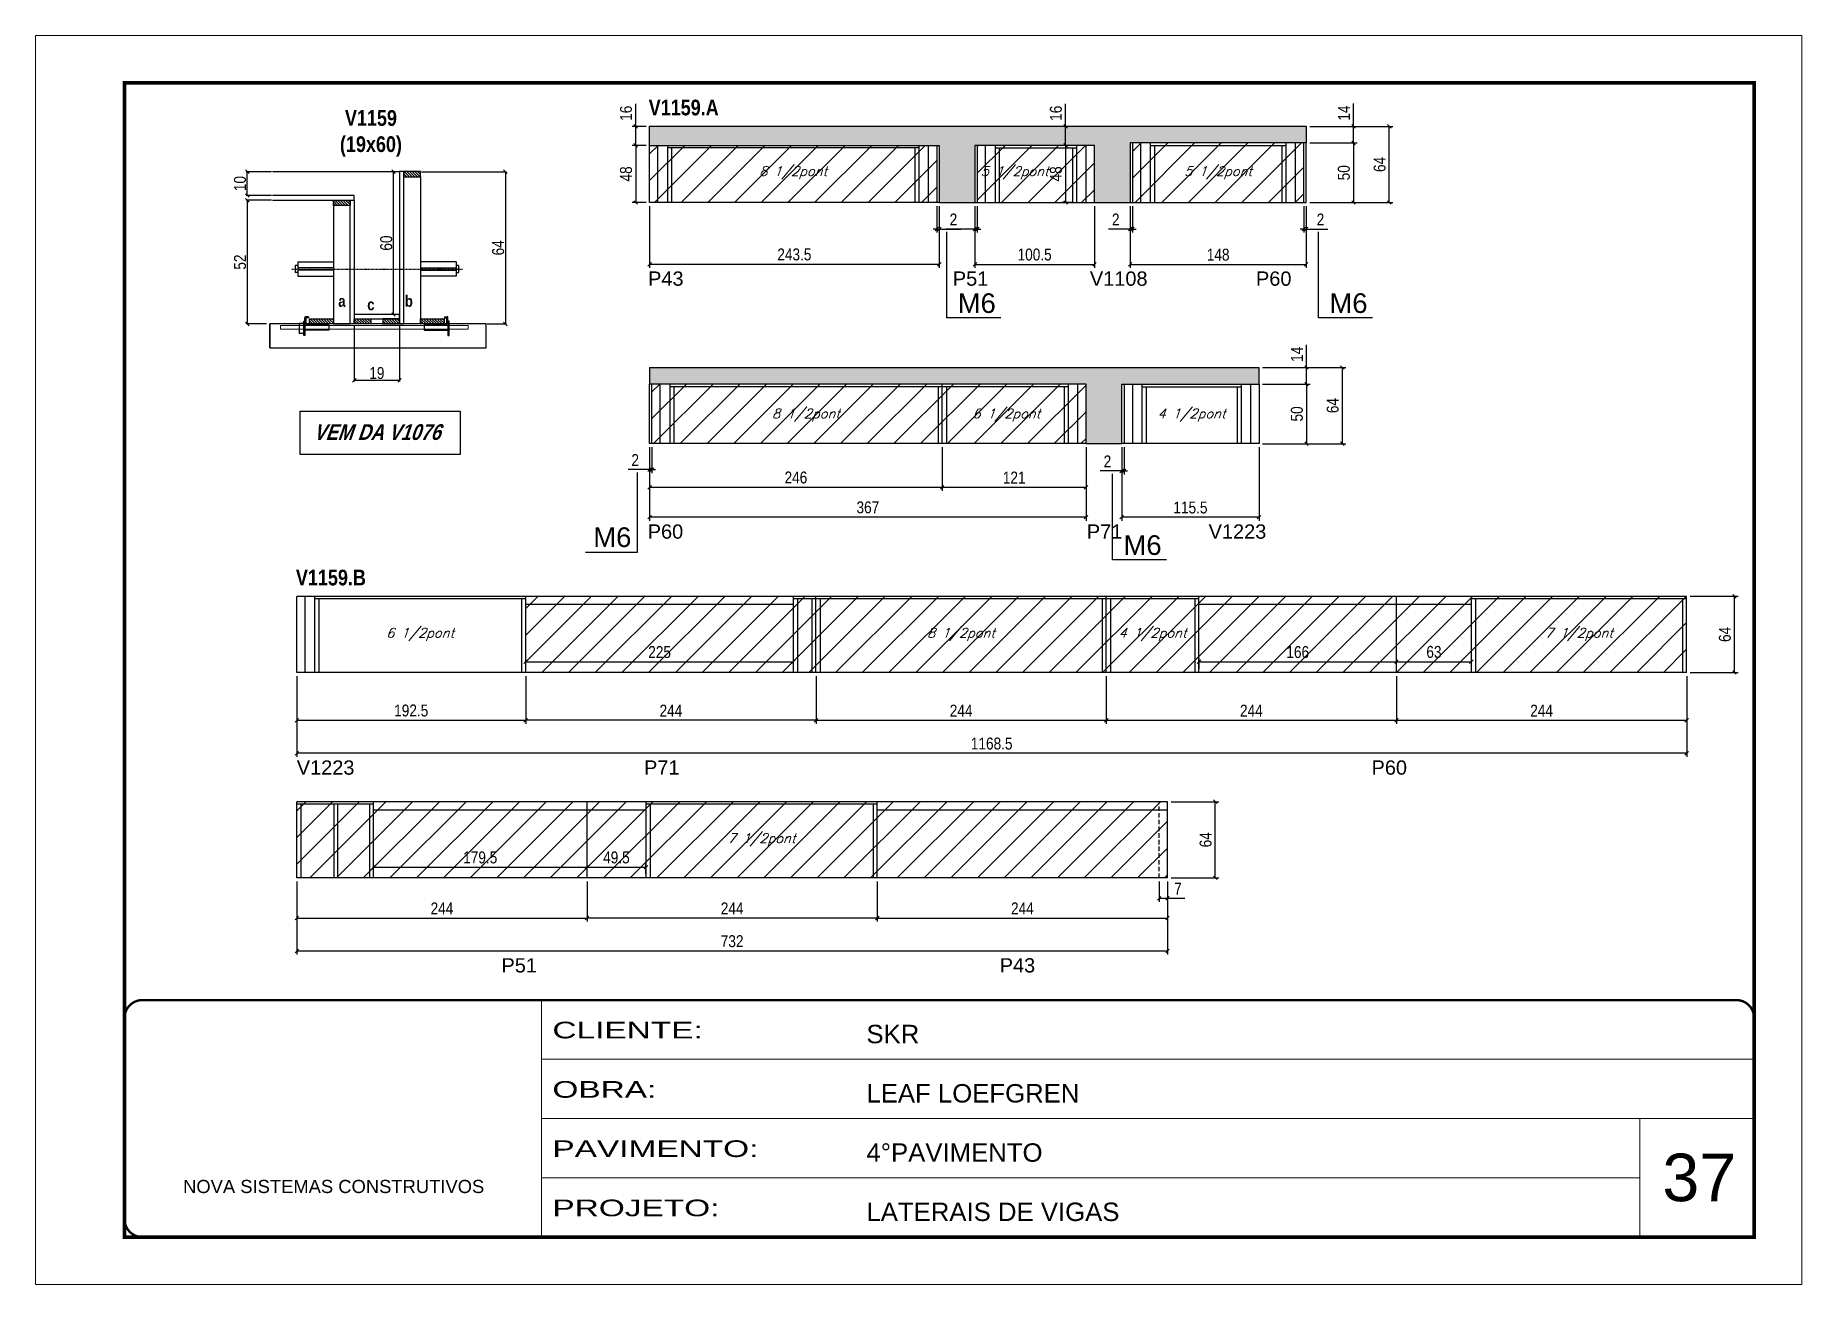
# Model space of a CAD drawing. Extents: x 3309 to 9563, y -2522 to 14608.
# Drawn here: x 3309 to 4794, y 3221 to 4271 of the extents above; entities that cross this region are included whole.
import ezdxf

# ---------------------------------------------------------------- set-up
doc = ezdxf.new("R2010")
doc.units = 0
for name, pattern in [('CONTINUO', [0]), ('DASHED', [0.75, 0.5, -0.25]), ('HIDDEN', [0.375, 0.25, -0.125])]:
    doc.linetypes.add(name, pattern=pattern)
for name, color, linetype in [('5', 5, 'Continuous'), ('barrote', 251, 'Continuous'), ('COTA', 241, 'Continuous'), ('detalhes', 4, 'Continuous'), ('NOMENCLATURA', 7, 'Continuous'), ('Painéis', 200, 'Continuous'), ('presilha', 1, 'Continuous'), ('SARR_2.2x10', 60, 'Continuous'), ('SARR_2.2x7', 40, 'Continuous'), ('SARR_3.5x7', 81, 'Continuous'), ('TENSOR', 3, 'Continuous'), ('texto', 7, 'Continuous')]:
    doc.layers.add(name, color=color, linetype=linetype)
for name, color, linetype, lineweight in [('CARIMBO', 255, 'Continuous', 9), ('CONCRETO', 251, 'Continuous', 25), ('Folhas', 255, 'Continuous', 9), ('Hachura', 251, 'Continuous', 9), ('SARRAFO DE PRESSAO', 251, 'DASHED', 9), ('SCO-___-LAJ', 2, 'Continuous', 0)]:
    doc.layers.add(name, color=color, linetype=linetype, lineweight=lineweight)
doc.styles.add('ARIAL', font='arial.ttf')
doc.styles.add('COTA TECNICA', font='techl___.ttf', dxfattribs={"height": 10})
doc.styles.add('COTA TECNICA 2X', font='techl___.ttf', dxfattribs={"height": 10})
doc.styles.add('Romans', font='romans.shx')
doc.styles.get("Standard").update_dxf_attribs({"font": 'arial.ttf'})
doc.styles.add('TECNICA', font='techb___.ttf', dxfattribs={"height": 10})
doc.styles.add('Tecnologia', font='')
doc.styles.get('Tecnologia').set_extended_font_data('Forgotten Futurist')
doc.dimstyles.new('PAINEL', dxfattribs={"dimtxt": 10, "dimasz": 3, "dimexe": 3, "dimexo": 3, "dimgap": 3, "dimtad": 1, "dimdec": 1, "dimzin": 12, "dimdsep": 46, "dimtxsty": 'COTA TECNICA', "dimblk1": 'OBLIQUE', "dimblk2": 'OBLIQUE', "dimsah": 1, "dimcen": 0.9, "dimclrd": 4, "dimclre": 4, "dimclrt": 240, "dimadec": 1, "dimazin": 3, "dimtfac": 1, "dimtdec": 1, "dimtmove": 0, "dimatfit": 3, "dimfxl": 1, "dimtolj": 1, "dimtzin": 12, "dimarcsym": 0})
doc.dimstyles.new('SECAO', dxfattribs={"dimscale": 0.333333, "dimtxt": 5, "dimasz": 9, "dimexe": 3, "dimexo": 3, "dimgap": 3, "dimtad": 1, "dimdec": 1, "dimlfac": 0.5, "dimzin": 12, "dimdsep": 46, "dimtxsty": 'COTA TECNICA 2X', "dimblk1": 'OBLIQUE', "dimblk2": 'OBLIQUE', "dimsah": 1, "dimcen": 0.9, "dimclrd": 4, "dimclre": 4, "dimclrt": 240, "dimadec": 1, "dimazin": 3, "dimtfac": 1, "dimtdec": 1, "dimtmove": 0, "dimatfit": 3, "dimfxl": 1, "dimtolj": 1, "dimtzin": 12, "dimarcsym": 0})
pattern_1 = [(135, (36813.0715, -119484.0311), (-1.122532015, -1.122532015), [])]
pattern_2 = [(50, (-4704.324, -1148.575), (5.46554, -0.4781726), [0.5715, -6.2865]), (355, (-4704.324, -1148.575), (-1.0573026, 5.7317054), [0.4572, -5.0292175]), (100.451445, (-4703.8687, -1148.615), (4.4082374, 5.2535326), [0.4857003, -5.3427073]), (46.1842, (-4704.324, -1147.051), (8.1323712, -1.26127), [0.85725, -9.42975]), (96.63556, (-4703.6464, -1147.156), (7.122124, 7.422784), [0.728551, -8.014068]), (351.18415, (-4704.324, -1147.051), (7.122124, 7.422784), [0.685799, -7.543792]), (21, (-4703.562, -1147.432), (4.5484317, -3.067956), [0.5715, -6.2865]), (326, (-4703.562, -1147.432), (1.854061, 5.525639), [0.4572, -5.0292]), (71.451445, (-4703.183, -1147.688), (6.4024926, 2.457683), [0.4857003, -5.342698]), (37.5, (-4704.3241, -1148.5751), (0.0926581, 2.53665117), [0, -4.96824, 0, -5.1054, 0, -5.04825]), (7.5, (-4704.3241, -1148.575), (2.0045899, 3.00541724), [0, -2.91084, 0, -4.85394, 0, -1.92405]), (327.5, (-4706.0234, -1148.5751), (4.06771786, -0.17186232), [0, -1.905, 0, -5.9436, 0, -7.8867]), (317.5, (-4706.7854, -1148.575), (4.4438754, 0.7627947), [0, -2.4765, 0, -3.94716, 0, -5.6007])]
pattern_3 = [(45, (-4704.324, -1148.575), (-11.22532, 11.22532), [])]

msp = doc.modelspace()

# ---------------------------------------------------------------- texts
at = {"layer": '5', "linetype": 'Continuous'}
for s, rotation, p in [('P43', 359.99996, (3824.52, 4060.23)), ('P51', 359.99996, (4080.73, 4060.23)), ('V1108', 0.00004, (4195.96, 4060.23)), ('P60', 0.00004, (4335.6, 4060.23)), ('P60', 359.99996, (3824.22, 3847.64)), ('P71', 0.00004, (4193.4, 3847.64)), ('V1223', 0.00004, (4295.79, 3847.64)), ('V1223', 0.00004, (3529.17, 3649.3)), ('P71', 0.00004, (3821.11, 3649.3)), ('P60', 0.00004, (4432.75, 3649.3)), ('P51', 0.00004, (3701.3, 3483.06)), ('P43', 0.00004, (4120.13, 3483.06))]:
    msp.add_text(s, height=12, rotation=rotation, dxfattribs=at).set_placement(p)
at = {"layer": 'CARIMBO', "style": 'ARIAL'}
msp.add_text('37', height=40, dxfattribs=at).set_placement((4677.23, 3290.83))
at = {"layer": 'detalhes', "style": 'TECNICA'}
for s, p in [('a', (3564.06, 4042.53)), ('c', (3588.43, 4039.61)), ('b', (3620.03, 4042.52))]:
    msp.add_text(s, height=9.6, dxfattribs=at).set_placement(p)
at = {"layer": 'NOMENCLATURA', "style": 'TECNICA'}
for s, p in [('V1159.A', (3825.05, 4203.41)), ('V1159.B', (3528.46, 3808.37))]:
    msp.add_text(s, height=13.2, dxfattribs=at).set_placement(p)
at = {"layer": 'NOMENCLATURA', "linetype": 'Continuous'}
for p in [(4084.85, 4037.36), (4397.38, 4037.36), (3778.44, 3840.65), (4224.23, 3834)]:
    msp.add_text('M6', height=16.5, dxfattribs=at).set_placement(p)
at = {"layer": 'NOMENCLATURA', "insert": (3591.53, 4207.83), "char_height": 13.2, "attachment_point": 2, "style": 'TECNICA'}
msp.add_mtext_dynamic_manual_height_columns('V1159\\P(19x60)', width=300.2766, gutter_width=1, heights=[0], dxfattribs=at)
at = {"layer": 'NOMENCLATURA', "insert": (3596.53, 3943.82), "char_height": 13.2, "width": 300.2766, "attachment_point": 2, "style": 'TECNICA'}
msp.add_mtext('{\\Q19;VEM DA V1076}', dxfattribs=at)
at = {"layer": 'texto', "color": 2, "char_height": 8, "attachment_point": 5, "style": 'Romans'}
for s, insert in [('{\\Q19;\\C256;8 1/2pont}', (3946.52, 4155.23)), ('{\\Q19;\\C256;5 1/2pont}', (4132.77, 4155.23)), ('{\\Q19;\\C256;5 1/2pont}', (4303.77, 4155.23)), ('{\\Q19;\\C256;8 1/2pont}', (3957.27, 3951.53)), ('{\\Q19;\\C256;6 1/2pont}', (4125.75, 3951.53)), ('{\\Q19;\\C256;4 1/2pont}', (4281.48, 3951.53)), ('{\\Q19;\\C256;6 1/2pont}', (3632.93, 3767.19)), ('{\\Q19;\\C256;8 1/2pont}', (4087.68, 3767.19)), ('{\\Q19;\\C256;4 1/2pont}', (4248.68, 3767.19)), ('{\\Q19;\\C256;7 1/2pont}', (4607.18, 3767.19)), ('{\\Q19;\\C256;7 1/2pont}', (3919.93, 3594.59))]:
    msp.add_mtext(s, dxfattribs=dict(at, insert=insert))

# ---------------------------------------------------------------- blocks, each defined once
blk = doc.blocks.new('9999999999')
at = {"color": 30, "linetype": 'CONTINUO'}
for p, q in [((98564.6, 34230.2), (98564.6, 34429.4)), ((98564.6, 34379.6), (99584, 34379.6)), ((98564.6, 34329.8), (99488, 34329.8)), ((99584, 34329.8), (99488, 34329.8)), ((99488, 34329.8), (99488, 34230.2)), ((98564.6, 34280), (99488, 34280))]:
    blk.add_line(p, q, dxfattribs=at)
at = {"color": 30, "linetype": 'CONTINUO', "const_width": 2}
blk.add_lwpolyline([(99584, 34230.2), (99584, 34414.4, 0.414214), (99569, 34429.4), (98229, 34429.4, 0.414214), (98214, 34414.4), (98214, 34245.2, 0.414214), (98229, 34230.2), (99584, 34230.2)], format="xyb", dxfattribs=at)
at = {"layer": 'Folhas'}
blk.add_lwpolyline([(98139, 34190.2), (99624, 34190.2), (99624, 35240.2), (98139, 35240.2)], close=True, dxfattribs=at)
at = {"layer": 'Folhas', "color": 30, "const_width": 3}
blk.add_lwpolyline([(98214, 34230.2), (99584, 34230.2), (99584, 35200.2), (98214, 35200.2)], close=True, dxfattribs=at)
at = {"color": 7, "linetype": 'Continuous', "ltscale": 5, "style": 'ARIAL'}
for s, height, p in [('SKR', 15.48, (98837.7, 34393.1)), ('LEAF LOEFGREN', 15.483, (98837.7, 34343.3)), ('4°PAVIMENTO', 15.483, (98837.7, 34293.5)), ('NOVA SISTEMAS CONSTRUTIVOS', 11.059, (98263.2, 34267.2)), ('LATERAIS DE VIGAS', 15.483, (98837.7, 34243.7))]:
    blk.add_text(s, height=height, dxfattribs=at).set_placement(p)
at = {"layer": 'Folhas', "color": 7, "style": 'Tecnologia', "width": 1.5}
for s, p in [('CLIENTE:', (98573.7, 34397.2)), ('OBRA:', (98573.7, 34347.3)), ('PAVIMENTO:', (98573.7, 34297.5)), ('PROJETO:', (98573.7, 34247.7))]:
    blk.add_text(s, height=14, dxfattribs=at).set_placement(p)
blk = doc.blocks.new('_Oblique')
at = {"color": 0, "linetype": 'ByBlock', "lineweight": -2}
blk.add_line((-0.5, -0.5), (0.5, 0.5), dxfattribs=at)
blk = doc.blocks.new('*D854')
at = {"layer": 'COTA', "color": 4, "lineweight": -2, "transparency": 16777216}
for p, q in [((3577.5, 4027.1), (3577.5, 3979.7)), ((3615.5, 4027.1), (3615.5, 3979.7)), ((3615.5, 3980.7), (3577.5, 3980.7))]:
    blk.add_line(p, q, dxfattribs=at)
at = {"layer": 'Defpoints', "color": 0, "transparency": 16777216}
for p in [(3577.5, 4028.1), (3615.5, 4028.1), (3577.5, 3980.7)]:
    blk.add_point(p, dxfattribs=at)
at = {"layer": 'COTA', "color": 4, "lineweight": -2, "transparency": 16777216, "xscale": 3, "yscale": 3, "zscale": 3, "rotation": 180}
blk.add_blockref('_Oblique', (3577.5, 3980.7), dxfattribs=at)
at = {"layer": 'COTA', "color": 4, "lineweight": -2, "transparency": 16777216, "xscale": 3, "yscale": 3, "zscale": 3}
blk.add_blockref('_Oblique', (3615.5, 3980.7), dxfattribs=at)
at = {"layer": 'COTA', "color": 240, "transparency": 16777216, "insert": (3596.5, 3986.8), "char_height": 10, "attachment_point": 5, "style": 'COTA TECNICA 2X'}
blk.add_mtext('\\A1;19', dxfattribs=at)
blk = doc.blocks.new('PRESILHA METÁLICA 1')
at = {"layer": 'presilha'}
for p, q in [((0, 13), (6, 13)), ((0, 13), (0, 0)), ((6, 0), (0, 0)), ((6, 15.5), (7.5, 15.5)), ((6, -2.5), (6, 15.5)), ((6, 13), (6, 0)), ((7.5, 10.6), (7.5, 19.9)), ((7.5, 15.5), (7.5, -2.5)), ((37.5, 4.1), (7.5, 4.1)), ((12, 21), (8.6, 21)), ((9, 11.6), (9, 18.9)), ((12, 19.5), (9.6, 19.5)), ((37.5, 11), (9.6, 11)), ((12, 21), (12, 19.5)), ((37.5, 11), (37.5, 4.1)), ((7.5, -2.5), (6, -2.5))]:
    blk.add_line(p, q, dxfattribs=at)
for centre, radius, start, end in [((8.6, 19.9), 1.14, 90, 180), ((9.6, 18.9), 0.57, 90, 180), ((9.6, 11.6), 0.57, 180, 270)]:
    blk.add_arc(centre, radius, start, end, dxfattribs=at)
blk = doc.blocks.new('PRESILHA METÁLICA 2')
at = {"layer": 'presilha'}
for p, q in [((-5.2, 23.5), (-5.2, 22)), ((-5.2, 23.5), (-1.9, 23.5)), ((-0.8, 14.6), (-0.8, 22.4)), ((-30.8, 13.5), (-30.8, 6.6)), ((-30.8, 13.5), (-2.8, 13.5)), ((-30.8, 6.6), (-0.8, 6.6)), ((-5.2, 22), (-2.8, 22)), ((-2.2, 14.1), (-2.2, 21.4)), ((0.8, 18), (-0.8, 18)), ((-0.8, 18), (-0.8, 0)), ((-0.8, 0), (0.8, 0)), ((0.8, 0), (0.8, 18))]:
    blk.add_line(p, q, dxfattribs=at)
for centre, radius, start, end in [((-1.9, 22.4), 1.14, 0, 90), ((-2.8, 21.4), 0.57, 0, 90), ((-2.8, 14.1), 0.57, 270, 0)]:
    blk.add_arc(centre, radius, start, end, dxfattribs=at)
blk = doc.blocks.new('*D855')
at = {"layer": 'COTA', "color": 4, "lineweight": -2, "transparency": 16777216}
for p, q in [((3634.1, 4156.1), (3705.6, 4156.1)), ((3704.6, 4156.1), (3704.6, 4028.1)), ((3689.3, 4028.1), (3705.6, 4028.1))]:
    blk.add_line(p, q, dxfattribs=at)
at = {"layer": 'Defpoints', "color": 0, "transparency": 16777216}
for p in [(3633.1, 4156.1), (3688.3, 4028.1), (3704.6, 4028.1)]:
    blk.add_point(p, dxfattribs=at)
at = {"layer": 'COTA', "color": 4, "lineweight": -2, "transparency": 16777216, "xscale": 3, "yscale": 3, "zscale": 3}
for p, rotation in [((3704.6, 4156.1), 90), ((3704.6, 4028.1), 270)]:
    blk.add_blockref('_Oblique', p, dxfattribs=dict(at, rotation=rotation))
at = {"layer": 'COTA', "color": 240, "transparency": 16777216, "insert": (3698.5, 4092.1), "char_height": 10, "attachment_point": 5, "rotation": 90, "style": 'COTA TECNICA 2X'}
blk.add_mtext('\\A1;64', dxfattribs=at)
blk = doc.blocks.new('*D856')
at = {"layer": 'COTA', "color": 4, "lineweight": -2, "transparency": 16777216}
for p, q in [((3507.8, 4132.1), (3486.6, 4132.1)), ((3487.6, 4132.1), (3487.6, 4028.1)), ((3503.7, 4028.1), (3486.6, 4028.1))]:
    blk.add_line(p, q, dxfattribs=at)
at = {"layer": 'Defpoints', "color": 0, "transparency": 16777216}
for p in [(3508.8, 4132.1, 0), (3487.6, 4028.1), (3504.7, 4028.1)]:
    blk.add_point(p, dxfattribs=at)
at = {"layer": 'COTA', "color": 4, "lineweight": -2, "transparency": 16777216, "xscale": 3, "yscale": 3, "zscale": 3}
for p, rotation in [((3487.6, 4132.1), 90), ((3487.6, 4028.1), 270)]:
    blk.add_blockref('_Oblique', p, dxfattribs=dict(at, rotation=rotation))
at = {"layer": 'COTA', "color": 240, "transparency": 16777216, "insert": (3481.5, 4080.1), "char_height": 10, "attachment_point": 5, "rotation": 90, "style": 'COTA TECNICA 2X'}
blk.add_mtext('\\A1;52', dxfattribs=at)
blk = doc.blocks.new('*D857')
at = {"layer": 'COTA', "color": 4, "lineweight": -2, "transparency": 16777216}
for p, q in [((3614.5, 4156.1), (3609.5, 4156.1)), ((3610.5, 4036.1), (3610.5, 4156.1)), ((3614.5, 4036.1), (3609.5, 4036.1))]:
    blk.add_line(p, q, dxfattribs=at)
at = {"layer": 'Defpoints', "color": 0, "transparency": 16777216}
for p in [(3610.5, 4156.1), (3615.5, 4156.1), (3615.5, 4036.1)]:
    blk.add_point(p, dxfattribs=at)
at = {"layer": 'COTA', "color": 4, "lineweight": -2, "transparency": 16777216, "xscale": 3, "yscale": 3, "zscale": 3}
for p, rotation in [((3610.5, 4156.1), 90), ((3610.5, 4036.1), 270)]:
    blk.add_blockref('_Oblique', p, dxfattribs=dict(at, rotation=rotation))
at = {"layer": 'COTA', "color": 240, "transparency": 16777216, "insert": (3604.4, 4096.1), "char_height": 10, "attachment_point": 5, "rotation": 90, "style": 'COTA TECNICA 2X'}
blk.add_mtext('\\A1;60', dxfattribs=at)
blk = doc.blocks.new('*D858')
at = {"layer": 'COTA', "color": 4, "lineweight": -2, "transparency": 16777216}
for p, q in [((3507.8, 4156.1), (3486.6, 4156.1)), ((3487.6, 4136.1), (3487.6, 4156.1)), ((3507.8, 4136.1), (3486.6, 4136.1))]:
    blk.add_line(p, q, dxfattribs=at)
at = {"layer": 'Defpoints', "color": 0, "transparency": 16777216}
for p in [(3487.6, 4156.1), (3508.8, 4156.1), (3508.8, 4136.1)]:
    blk.add_point(p, dxfattribs=at)
at = {"layer": 'COTA', "color": 4, "lineweight": -2, "transparency": 16777216, "xscale": 3, "yscale": 3, "zscale": 3}
for p, rotation in [((3487.6, 4156.1), 90), ((3487.6, 4136.1), 270)]:
    blk.add_blockref('_Oblique', p, dxfattribs=dict(at, rotation=rotation))
at = {"layer": 'COTA', "color": 240, "transparency": 16777216, "insert": (3481.5, 4146.1), "char_height": 10, "attachment_point": 5, "rotation": 90, "style": 'COTA TECNICA 2X'}
blk.add_mtext('\\A1;10', dxfattribs=at)
blk = doc.blocks.new('*D865')
at = {"layer": 'COTA', "color": 4, "lineweight": -2, "transparency": 16777216}
for p, q in [((3825.8, 4127.2), (3825.8, 4075.2)), ((4069.3, 4127.2), (4069.3, 4075.2)), ((4069.3, 4078.2), (3825.8, 4078.2))]:
    blk.add_line(p, q, dxfattribs=at)
at = {"layer": 'Defpoints', "color": 0, "transparency": 16777216}
for p in [(3825.8, 4130.2), (4069.3, 4130.2), (3825.8, 4078.2)]:
    blk.add_point(p, dxfattribs=at)
at = {"layer": 'COTA', "color": 4, "lineweight": -2, "transparency": 16777216, "xscale": 3, "yscale": 3, "zscale": 3, "rotation": 180}
blk.add_blockref('_Oblique', (3825.8, 4078.2), dxfattribs=at)
at = {"layer": 'COTA', "color": 4, "lineweight": -2, "transparency": 16777216, "xscale": 3, "yscale": 3, "zscale": 3}
blk.add_blockref('_Oblique', (4069.3, 4078.2), dxfattribs=at)
at = {"layer": 'COTA', "color": 240, "transparency": 16777216, "insert": (3947.5, 4086.5), "char_height": 10, "attachment_point": 5, "style": 'COTA TECNICA'}
blk.add_mtext('\\A1;243.5', dxfattribs=at)
blk = doc.blocks.new('*D866')
at = {"layer": 'COTA', "color": 4, "lineweight": -2, "transparency": 16777216}
for p, q in [((4067.3, 4127.2), (4067.3, 4104.9)), ((4069.3, 4127.2), (4069.3, 4104.9)), ((4067.3, 4107.9), (4064.3, 4107.9)), ((4067.3, 4107.9), (4069.3, 4107.9)), ((4069.3, 4107.9), (4087.4, 4107.9))]:
    blk.add_line(p, q, dxfattribs=at)
at = {"layer": 'Defpoints', "color": 0, "transparency": 16777216}
for p in [(4067.3, 4130.2), (4069.3, 4130.2), (4069.3, 4107.9)]:
    blk.add_point(p, dxfattribs=at)
at = {"layer": 'COTA', "color": 4, "lineweight": -2, "transparency": 16777216, "xscale": 3, "yscale": 3, "zscale": 3}
blk.add_blockref('_Oblique', (4067.3, 4107.9), dxfattribs=at)
at = {"layer": 'COTA', "color": 4, "lineweight": -2, "transparency": 16777216, "xscale": 3, "yscale": 3, "zscale": 3, "rotation": 180}
blk.add_blockref('_Oblique', (4069.3, 4107.9), dxfattribs=at)
at = {"layer": 'COTA', "color": 240, "transparency": 16777216, "insert": (4081.3, 4115.9), "char_height": 10, "attachment_point": 5, "style": 'COTA TECNICA'}
blk.add_mtext('\\A1;2', dxfattribs=at)
blk = doc.blocks.new('*D867')
at = {"layer": 'COTA', "color": 4, "lineweight": -2, "transparency": 16777216}
for p, q in [((4099.3, 4127.2), (4099.3, 4075.2)), ((4199.8, 4127.2), (4199.8, 4075.2)), ((4099.3, 4078.2), (4199.8, 4078.2))]:
    blk.add_line(p, q, dxfattribs=at)
at = {"layer": 'Defpoints', "color": 0, "transparency": 16777216}
for p in [(4099.3, 4130.2), (4199.8, 4130.2), (4199.8, 4078.2)]:
    blk.add_point(p, dxfattribs=at)
at = {"layer": 'COTA', "color": 4, "lineweight": -2, "transparency": 16777216, "xscale": 3, "yscale": 3, "zscale": 3, "rotation": 180}
blk.add_blockref('_Oblique', (4099.3, 4078.2), dxfattribs=at)
at = {"layer": 'COTA', "color": 4, "lineweight": -2, "transparency": 16777216, "xscale": 3, "yscale": 3, "zscale": 3}
blk.add_blockref('_Oblique', (4199.8, 4078.2), dxfattribs=at)
at = {"layer": 'COTA', "color": 240, "transparency": 16777216, "insert": (4149.5, 4086.4), "char_height": 10, "attachment_point": 5, "style": 'COTA TECNICA'}
blk.add_mtext('\\A1;100.5', dxfattribs=at)
blk = doc.blocks.new('*D868')
at = {"layer": 'COTA', "color": 4, "lineweight": -2, "transparency": 16777216}
for p, q in [((4099.3, 4127.2), (4099.3, 4104.9)), ((4101.3, 4127.2), (4101.3, 4104.9)), ((4099.3, 4107.9), (4075.1, 4107.9)), ((4101.3, 4107.9), (4099.3, 4107.9)), ((4101.3, 4107.9), (4104.3, 4107.9))]:
    blk.add_line(p, q, dxfattribs=at)
at = {"layer": 'Defpoints', "color": 0, "transparency": 16777216}
for p in [(4099.3, 4130.2), (4101.3, 4130.2), (4099.3, 4107.9)]:
    blk.add_point(p, dxfattribs=at)
at = {"layer": 'COTA', "color": 4, "lineweight": -2, "transparency": 16777216, "xscale": 3, "yscale": 3, "zscale": 3}
blk.add_blockref('_Oblique', (4099.3, 4107.9), dxfattribs=at)
at = {"layer": 'COTA', "color": 4, "lineweight": -2, "transparency": 16777216, "xscale": 3, "yscale": 3, "zscale": 3, "rotation": 180}
blk.add_blockref('_Oblique', (4101.3, 4107.9), dxfattribs=at)
at = {"layer": 'COTA', "color": 240, "transparency": 16777216, "insert": (4081.2, 4115.9), "char_height": 10, "attachment_point": 5, "style": 'COTA TECNICA'}
blk.add_mtext('\\A1;2', dxfattribs=at)
blk = doc.blocks.new('*D869')
at = {"layer": 'COTA', "color": 4, "lineweight": -2, "transparency": 16777216}
for p, q in [((4229.8, 4127.2), (4229.8, 4075.2)), ((4377.8, 4127.2), (4377.8, 4075.2)), ((4229.8, 4078.2), (4377.8, 4078.2))]:
    blk.add_line(p, q, dxfattribs=at)
at = {"layer": 'Defpoints', "color": 0, "transparency": 16777216}
for p in [(4229.8, 4130.2), (4377.8, 4130.2), (4377.8, 4078.2)]:
    blk.add_point(p, dxfattribs=at)
at = {"layer": 'COTA', "color": 4, "lineweight": -2, "transparency": 16777216, "xscale": 3, "yscale": 3, "zscale": 3, "rotation": 180}
blk.add_blockref('_Oblique', (4229.8, 4078.2), dxfattribs=at)
at = {"layer": 'COTA', "color": 4, "lineweight": -2, "transparency": 16777216, "xscale": 3, "yscale": 3, "zscale": 3}
blk.add_blockref('_Oblique', (4377.8, 4078.2), dxfattribs=at)
at = {"layer": 'COTA', "color": 240, "transparency": 16777216, "insert": (4303.8, 4086.3), "char_height": 10, "attachment_point": 5, "style": 'COTA TECNICA'}
blk.add_mtext('\\A1;148', dxfattribs=at)
blk = doc.blocks.new('*D870')
at = {"layer": 'COTA', "color": 4, "lineweight": -2, "transparency": 16777216}
for p, q in [((4380.8, 4180.2), (4420.6, 4180.2)), ((4417.6, 4180.2), (4417.6, 4130.2)), ((4380.8, 4130.2), (4420.6, 4130.2))]:
    blk.add_line(p, q, dxfattribs=at)
at = {"layer": 'Defpoints', "color": 0, "transparency": 16777216}
for p in [(4377.8, 4180.2), (4377.8, 4130.2), (4417.6, 4130.2)]:
    blk.add_point(p, dxfattribs=at)
at = {"layer": 'COTA', "color": 4, "lineweight": -2, "transparency": 16777216, "xscale": 3, "yscale": 3, "zscale": 3}
for p, rotation in [((4417.6, 4180.2), 90), ((4417.6, 4130.2), 270)]:
    blk.add_blockref('_Oblique', p, dxfattribs=dict(at, rotation=rotation))
at = {"layer": 'COTA', "color": 240, "transparency": 16777216, "insert": (4409.5, 4155.2), "char_height": 10, "attachment_point": 5, "rotation": 90, "style": 'COTA TECNICA'}
blk.add_mtext('\\A1;50', dxfattribs=at)
blk = doc.blocks.new('*D871')
at = {"layer": 'COTA', "color": 4, "lineweight": -2, "transparency": 16777216}
for p, q in [((4417.6, 4194.2), (4417.6, 4213.3)), ((4380.8, 4194.2), (4420.6, 4194.2)), ((4417.6, 4180.2), (4417.6, 4194.2)), ((4380.8, 4180.2), (4420.6, 4180.2))]:
    blk.add_line(p, q, dxfattribs=at)
at = {"layer": 'Defpoints', "color": 0, "transparency": 16777216}
for p in [(4377.8, 4194.2), (4417.6, 4194.2), (4377.8, 4180.2)]:
    blk.add_point(p, dxfattribs=at)
at = {"layer": 'COTA', "color": 4, "lineweight": -2, "transparency": 16777216, "xscale": 3, "yscale": 3, "zscale": 3}
for p, rotation in [((4417.6, 4194.2), 90), ((4417.6, 4180.2), 270)]:
    blk.add_blockref('_Oblique', p, dxfattribs=dict(at, rotation=rotation))
at = {"layer": 'COTA', "color": 240, "transparency": 16777216, "insert": (4409.6, 4205.3), "char_height": 10, "attachment_point": 5, "rotation": 90, "style": 'COTA TECNICA'}
blk.add_mtext('\\A1;14', dxfattribs=at)
blk = doc.blocks.new('*D872')
at = {"layer": 'COTA', "color": 4, "lineweight": -2, "transparency": 16777216}
for p, q in [((4380.8, 4194.2), (4450.7, 4194.2)), ((4447.7, 4130.2), (4447.7, 4194.2)), ((4380.8, 4130.2), (4450.7, 4130.2))]:
    blk.add_line(p, q, dxfattribs=at)
at = {"layer": 'Defpoints', "color": 0, "transparency": 16777216}
for p in [(4377.8, 4194.2), (4447.7, 4194.2), (4377.8, 4130.2)]:
    blk.add_point(p, dxfattribs=at)
at = {"layer": 'COTA', "color": 4, "lineweight": -2, "transparency": 16777216, "xscale": 3, "yscale": 3, "zscale": 3}
for p, rotation in [((4447.7, 4194.2), 90), ((4447.7, 4130.2), 270)]:
    blk.add_blockref('_Oblique', p, dxfattribs=dict(at, rotation=rotation))
at = {"layer": 'COTA', "color": 240, "transparency": 16777216, "insert": (4439.6, 4162.2), "char_height": 10, "attachment_point": 5, "rotation": 90, "style": 'COTA TECNICA'}
blk.add_mtext('\\A1;64', dxfattribs=at)
blk = doc.blocks.new('*D859')
at = {"layer": 'COTA', "color": 4, "lineweight": -2, "transparency": 16777216}
for p, q in [((4181.8, 4178.2), (4172.5, 4178.2)), ((4175.5, 4178.2), (4175.5, 4130.2)), ((4181.8, 4130.2), (4172.5, 4130.2))]:
    blk.add_line(p, q, dxfattribs=at)
at = {"layer": 'Defpoints', "color": 0, "transparency": 16777216}
for p in [(4184.8, 4178.2), (4175.5, 4130.2), (4184.8, 4130.2)]:
    blk.add_point(p, dxfattribs=at)
at = {"layer": 'COTA', "color": 4, "lineweight": -2, "transparency": 16777216, "xscale": 3, "yscale": 3, "zscale": 3}
for p, rotation in [((4175.5, 4178.2), 90), ((4175.5, 4130.2), 270)]:
    blk.add_blockref('_Oblique', p, dxfattribs=dict(at, rotation=rotation))
at = {"layer": 'COTA', "color": 240, "transparency": 16777216, "insert": (4167.4, 4154.2), "char_height": 10, "attachment_point": 5, "rotation": 90, "style": 'COTA TECNICA'}
blk.add_mtext('\\A1;48', dxfattribs=at)
blk = doc.blocks.new('*D860')
at = {"layer": 'COTA', "color": 4, "lineweight": -2, "transparency": 16777216}
for p, q in [((4175.5, 4194.2), (4175.5, 4213.2)), ((4181.8, 4194.2), (4172.5, 4194.2)), ((4175.5, 4178.2), (4175.5, 4194.2)), ((4181.8, 4178.2), (4172.5, 4178.2))]:
    blk.add_line(p, q, dxfattribs=at)
at = {"layer": 'Defpoints', "color": 0, "transparency": 16777216}
for p in [(4175.5, 4194.2), (4184.8, 4194.2), (4184.8, 4178.2)]:
    blk.add_point(p, dxfattribs=at)
at = {"layer": 'COTA', "color": 4, "lineweight": -2, "transparency": 16777216, "xscale": 3, "yscale": 3, "zscale": 3}
for p, rotation in [((4175.5, 4194.2), 90), ((4175.5, 4178.2), 270)]:
    blk.add_blockref('_Oblique', p, dxfattribs=dict(at, rotation=rotation))
at = {"layer": 'COTA', "color": 240, "transparency": 16777216, "insert": (4167.4, 4205.2), "char_height": 10, "attachment_point": 5, "rotation": 90, "style": 'COTA TECNICA'}
blk.add_mtext('\\A1;16', dxfattribs=at)
blk = doc.blocks.new('*D873')
at = {"layer": 'COTA', "color": 4, "lineweight": -2, "transparency": 16777216}
for p, q in [((3814.1, 4194.2), (3814.1, 4213.2)), ((3822.8, 4194.2), (3811.1, 4194.2)), ((3814.1, 4178.2), (3814.1, 4194.2)), ((3822.8, 4178.2), (3811.1, 4178.2))]:
    blk.add_line(p, q, dxfattribs=at)
at = {"layer": 'Defpoints', "color": 0, "transparency": 16777216}
for p in [(3814.1, 4194.2), (3825.8, 4194.2), (3825.8, 4178.2)]:
    blk.add_point(p, dxfattribs=at)
at = {"layer": 'COTA', "color": 4, "lineweight": -2, "transparency": 16777216, "xscale": 3, "yscale": 3, "zscale": 3}
for p, rotation in [((3814.1, 4194.2), 90), ((3814.1, 4178.2), 270)]:
    blk.add_blockref('_Oblique', p, dxfattribs=dict(at, rotation=rotation))
at = {"layer": 'COTA', "color": 240, "transparency": 16777216, "insert": (3806, 4205.2), "char_height": 10, "attachment_point": 5, "rotation": 90, "style": 'COTA TECNICA'}
blk.add_mtext('\\A1;16', dxfattribs=at)
blk = doc.blocks.new('*D874')
at = {"layer": 'COTA', "color": 4, "linetype": 'ByBlock', "lineweight": -2, "transparency": 16777216}
for p, q in [((3825.8, 3924.5), (3825.8, 3862.7)), ((4192.7, 3924.5), (4192.7, 3862.7)), ((4192.7, 3865.7), (3825.8, 3865.7))]:
    blk.add_line(p, q, dxfattribs=at)
at = {"layer": 'Defpoints', "color": 0, "linetype": 'ByBlock', "transparency": 16777216}
for p in [(3825.8, 3927.5), (4192.7, 3927.5), (3825.8, 3865.7)]:
    blk.add_point(p, dxfattribs=at)
at = {"layer": 'COTA', "color": 4, "linetype": 'ByBlock', "lineweight": -2, "transparency": 16777216, "xscale": 3, "yscale": 3, "zscale": 3, "rotation": 180}
blk.add_blockref('_Oblique', (3825.8, 3865.7), dxfattribs=at)
at = {"layer": 'COTA', "color": 4, "linetype": 'ByBlock', "lineweight": -2, "transparency": 16777216, "xscale": 3, "yscale": 3, "zscale": 3}
blk.add_blockref('_Oblique', (4192.7, 3865.7), dxfattribs=at)
at = {"layer": 'COTA', "color": 240, "linetype": 'ByBlock', "transparency": 16777216, "insert": (4009.3, 3873.9), "char_height": 10, "attachment_point": 5, "style": 'COTA TECNICA'}
blk.add_mtext('\\A1;367', dxfattribs=at)
blk = doc.blocks.new('*D875')
at = {"layer": 'COTA', "color": 4, "lineweight": -2, "transparency": 16777216}
for p, q in [((3825.8, 3924.5), (3825.8, 3887.9)), ((4071.8, 3924.5), (4071.8, 3887.9)), ((3825.8, 3890.9), (4071.8, 3890.9))]:
    blk.add_line(p, q, dxfattribs=at)
at = {"layer": 'Defpoints', "color": 0, "transparency": 16777216}
for p in [(3825.8, 3927.5), (4071.8, 3927.5), (4071.8, 3890.9)]:
    blk.add_point(p, dxfattribs=at)
at = {"layer": 'COTA', "color": 4, "lineweight": -2, "transparency": 16777216, "xscale": 3, "yscale": 3, "zscale": 3, "rotation": 180}
blk.add_blockref('_Oblique', (3825.8, 3890.9), dxfattribs=at)
at = {"layer": 'COTA', "color": 4, "lineweight": -2, "transparency": 16777216, "xscale": 3, "yscale": 3, "zscale": 3}
blk.add_blockref('_Oblique', (4071.8, 3890.9), dxfattribs=at)
at = {"layer": 'COTA', "color": 240, "transparency": 16777216, "insert": (3948.8, 3899), "char_height": 10, "attachment_point": 5, "style": 'COTA TECNICA'}
blk.add_mtext('\\A1;246', dxfattribs=at)
blk = doc.blocks.new('*D876')
at = {"layer": 'COTA', "color": 4, "lineweight": -2, "transparency": 16777216}
for p, q in [((4071.8, 3924.5), (4071.8, 3887.9)), ((4192.7, 3924.5), (4192.7, 3887.9)), ((4071.8, 3890.9), (4192.7, 3890.9))]:
    blk.add_line(p, q, dxfattribs=at)
at = {"layer": 'Defpoints', "color": 0, "transparency": 16777216}
for p in [(4071.8, 3927.5), (4192.7, 3927.5), (4192.7, 3890.9)]:
    blk.add_point(p, dxfattribs=at)
at = {"layer": 'COTA', "color": 4, "lineweight": -2, "transparency": 16777216, "xscale": 3, "yscale": 3, "zscale": 3, "rotation": 180}
blk.add_blockref('_Oblique', (4071.8, 3890.9), dxfattribs=at)
at = {"layer": 'COTA', "color": 4, "lineweight": -2, "transparency": 16777216, "xscale": 3, "yscale": 3, "zscale": 3}
blk.add_blockref('_Oblique', (4192.7, 3890.9), dxfattribs=at)
at = {"layer": 'COTA', "color": 240, "transparency": 16777216, "insert": (4132.3, 3899), "char_height": 10, "attachment_point": 5, "style": 'COTA TECNICA'}
blk.add_mtext('\\A1;121', dxfattribs=at)
blk = doc.blocks.new('*D877')
at = {"layer": 'COTA', "color": 4, "lineweight": -2, "transparency": 16777216}
for p, q in [((3825.8, 3924.5), (3825.8, 3902.7)), ((3827.8, 3924.5), (3827.8, 3902.7)), ((3825.8, 3905.7), (3807.7, 3905.7)), ((3827.8, 3905.7), (3825.8, 3905.7)), ((3827.8, 3905.7), (3830.8, 3905.7))]:
    blk.add_line(p, q, dxfattribs=at)
at = {"layer": 'Defpoints', "color": 0, "transparency": 16777216}
for p in [(3825.8, 3927.5), (3827.8, 3927.5), (3825.8, 3905.7)]:
    blk.add_point(p, dxfattribs=at)
at = {"layer": 'COTA', "color": 4, "lineweight": -2, "transparency": 16777216, "xscale": 3, "yscale": 3, "zscale": 3}
blk.add_blockref('_Oblique', (3825.8, 3905.7), dxfattribs=at)
at = {"layer": 'COTA', "color": 4, "lineweight": -2, "transparency": 16777216, "xscale": 3, "yscale": 3, "zscale": 3, "rotation": 180}
blk.add_blockref('_Oblique', (3827.8, 3905.7), dxfattribs=at)
at = {"layer": 'COTA', "color": 240, "transparency": 16777216, "insert": (3813.7, 3913.7), "char_height": 10, "attachment_point": 5, "style": 'COTA TECNICA'}
blk.add_mtext('\\A1;2', dxfattribs=at)
blk = doc.blocks.new('*D861')
at = {"layer": 'COTA', "color": 4, "linetype": 'ByBlock', "lineweight": -2, "transparency": 16777216}
for p, q in [((3721.7, 3732.2), (3721.7, 3692)), ((3965.7, 3732.2), (3965.7, 3692)), ((3965.7, 3695), (3721.7, 3695))]:
    blk.add_line(p, q, dxfattribs=at)
at = {"layer": 'Defpoints', "color": 0, "linetype": 'ByBlock', "transparency": 16777216}
for p in [(3721.7, 3735.2), (3965.7, 3735.2), (3721.7, 3695)]:
    blk.add_point(p, dxfattribs=at)
at = {"layer": 'COTA', "color": 4, "linetype": 'ByBlock', "lineweight": -2, "transparency": 16777216, "xscale": 3, "yscale": 3, "zscale": 3, "rotation": 180}
blk.add_blockref('_Oblique', (3721.7, 3695), dxfattribs=at)
at = {"layer": 'COTA', "color": 4, "linetype": 'ByBlock', "lineweight": -2, "transparency": 16777216, "xscale": 3, "yscale": 3, "zscale": 3}
blk.add_blockref('_Oblique', (3965.7, 3695), dxfattribs=at)
at = {"layer": 'COTA', "color": 240, "linetype": 'ByBlock', "transparency": 16777216, "insert": (3843.7, 3703.1), "char_height": 10, "attachment_point": 5, "style": 'COTA TECNICA'}
blk.add_mtext('\\A1;244', dxfattribs=at)
blk = doc.blocks.new('*D878')
at = {"layer": 'COTA', "color": 4, "linetype": 'ByBlock', "lineweight": -2, "transparency": 16777216}
for p, q in [((3529.2, 3732.2), (3529.2, 3664.3)), ((4697.7, 3732.2), (4697.7, 3664.3)), ((4697.7, 3667.3), (3529.2, 3667.3))]:
    blk.add_line(p, q, dxfattribs=at)
at = {"layer": 'Defpoints', "color": 0, "linetype": 'ByBlock', "transparency": 16777216}
for p in [(3529.2, 3735.2), (4697.7, 3735.2), (3529.2, 3667.3)]:
    blk.add_point(p, dxfattribs=at)
at = {"layer": 'COTA', "color": 4, "linetype": 'ByBlock', "lineweight": -2, "transparency": 16777216, "xscale": 3, "yscale": 3, "zscale": 3, "rotation": 180}
blk.add_blockref('_Oblique', (3529.2, 3667.3), dxfattribs=at)
at = {"layer": 'COTA', "color": 4, "linetype": 'ByBlock', "lineweight": -2, "transparency": 16777216, "xscale": 3, "yscale": 3, "zscale": 3}
blk.add_blockref('_Oblique', (4697.7, 3667.3), dxfattribs=at)
at = {"layer": 'COTA', "color": 240, "linetype": 'ByBlock', "transparency": 16777216, "insert": (4113.4, 3675.4), "char_height": 10, "attachment_point": 5, "style": 'COTA TECNICA'}
blk.add_mtext('\\A1;1168.5', dxfattribs=at)
blk = doc.blocks.new('*D862')
at = {"layer": 'COTA', "color": 4, "lineweight": -2, "transparency": 16777216}
for p, q in [((3965.7, 3732.2), (3965.7, 3692)), ((4209.7, 3732.2), (4209.7, 3692)), ((3965.7, 3695), (4209.7, 3695))]:
    blk.add_line(p, q, dxfattribs=at)
at = {"layer": 'Defpoints', "color": 0, "transparency": 16777216}
for p in [(3965.7, 3735.2, 0), (4209.7, 3735.2, 0), (4209.7, 3695)]:
    blk.add_point(p, dxfattribs=at)
at = {"layer": 'COTA', "color": 4, "lineweight": -2, "transparency": 16777216, "xscale": 3, "yscale": 3, "zscale": 3, "rotation": 180}
blk.add_blockref('_Oblique', (3965.7, 3695), dxfattribs=at)
at = {"layer": 'COTA', "color": 4, "lineweight": -2, "transparency": 16777216, "xscale": 3, "yscale": 3, "zscale": 3}
blk.add_blockref('_Oblique', (4209.7, 3695), dxfattribs=at)
at = {"layer": 'COTA', "color": 240, "transparency": 16777216, "insert": (4087.7, 3703.1), "char_height": 10, "attachment_point": 5, "style": 'COTA TECNICA'}
blk.add_mtext('\\A1;244', dxfattribs=at)
blk = doc.blocks.new('*D879')
at = {"layer": 'COTA', "color": 4, "lineweight": -2, "transparency": 16777216}
for p, q in [((4209.7, 3732.2), (4209.7, 3692)), ((4453.7, 3732.2), (4453.7, 3692)), ((4209.7, 3695), (4453.7, 3695))]:
    blk.add_line(p, q, dxfattribs=at)
at = {"layer": 'Defpoints', "color": 0, "transparency": 16777216}
for p in [(4209.7, 3735.2, 0), (4453.7, 3735.2, 0), (4453.7, 3695)]:
    blk.add_point(p, dxfattribs=at)
at = {"layer": 'COTA', "color": 4, "lineweight": -2, "transparency": 16777216, "xscale": 3, "yscale": 3, "zscale": 3, "rotation": 180}
blk.add_blockref('_Oblique', (4209.7, 3695), dxfattribs=at)
at = {"layer": 'COTA', "color": 4, "lineweight": -2, "transparency": 16777216, "xscale": 3, "yscale": 3, "zscale": 3}
blk.add_blockref('_Oblique', (4453.7, 3695), dxfattribs=at)
at = {"layer": 'COTA', "color": 240, "transparency": 16777216, "insert": (4331.7, 3703.1), "char_height": 10, "attachment_point": 5, "style": 'COTA TECNICA'}
blk.add_mtext('\\A1;244', dxfattribs=at)
blk = doc.blocks.new('*D881')
at = {"layer": 'COTA', "color": 4, "lineweight": -2, "transparency": 16777216}
for p, q in [((4453.7, 3732.2), (4453.7, 3692)), ((4697.7, 3732.2), (4697.7, 3692)), ((4453.7, 3695), (4697.7, 3695))]:
    blk.add_line(p, q, dxfattribs=at)
at = {"layer": 'Defpoints', "color": 0, "transparency": 16777216}
for p in [(4453.7, 3735.2), (4697.7, 3735.2), (4697.7, 3695)]:
    blk.add_point(p, dxfattribs=at)
at = {"layer": 'COTA', "color": 4, "lineweight": -2, "transparency": 16777216, "xscale": 3, "yscale": 3, "zscale": 3, "rotation": 180}
blk.add_blockref('_Oblique', (4453.7, 3695), dxfattribs=at)
at = {"layer": 'COTA', "color": 4, "lineweight": -2, "transparency": 16777216, "xscale": 3, "yscale": 3, "zscale": 3}
blk.add_blockref('_Oblique', (4697.7, 3695), dxfattribs=at)
at = {"layer": 'COTA', "color": 240, "transparency": 16777216, "insert": (4575.7, 3703.1), "char_height": 10, "attachment_point": 5, "style": 'COTA TECNICA'}
blk.add_mtext('\\A1;244', dxfattribs=at)
blk = doc.blocks.new('*D863')
at = {"layer": 'COTA', "color": 4, "linetype": 'ByBlock', "lineweight": -2, "transparency": 16777216}
for p, q in [((3773.2, 3559.6), (3773.2, 3525.8)), ((4017.2, 3559.6), (4017.2, 3525.8)), ((4017.2, 3528.8), (3773.2, 3528.8))]:
    blk.add_line(p, q, dxfattribs=at)
at = {"layer": 'Defpoints', "color": 0, "linetype": 'ByBlock', "transparency": 16777216}
for p in [(3773.2, 3562.6), (4017.2, 3562.6), (3773.2, 3528.8)]:
    blk.add_point(p, dxfattribs=at)
at = {"layer": 'COTA', "color": 4, "linetype": 'ByBlock', "lineweight": -2, "transparency": 16777216, "xscale": 3, "yscale": 3, "zscale": 3, "rotation": 180}
blk.add_blockref('_Oblique', (3773.2, 3528.8), dxfattribs=at)
at = {"layer": 'COTA', "color": 4, "linetype": 'ByBlock', "lineweight": -2, "transparency": 16777216, "xscale": 3, "yscale": 3, "zscale": 3}
blk.add_blockref('_Oblique', (4017.2, 3528.8), dxfattribs=at)
at = {"layer": 'COTA', "color": 240, "linetype": 'ByBlock', "transparency": 16777216, "insert": (3895.2, 3536.9), "char_height": 10, "attachment_point": 5, "style": 'COTA TECNICA'}
blk.add_mtext('\\A1;244', dxfattribs=at)
blk = doc.blocks.new('*D883')
at = {"layer": 'COTA', "color": 4, "linetype": 'ByBlock', "lineweight": -2, "transparency": 16777216}
for p, q in [((3529.2, 3559.6), (3529.2, 3498.1)), ((4261.2, 3559.6), (4261.2, 3498.1)), ((4261.2, 3501.1), (3529.2, 3501.1))]:
    blk.add_line(p, q, dxfattribs=at)
at = {"layer": 'Defpoints', "color": 0, "linetype": 'ByBlock', "transparency": 16777216}
for p in [(3529.2, 3562.6), (4261.2, 3562.6), (3529.2, 3501.1)]:
    blk.add_point(p, dxfattribs=at)
at = {"layer": 'COTA', "color": 4, "linetype": 'ByBlock', "lineweight": -2, "transparency": 16777216, "xscale": 3, "yscale": 3, "zscale": 3, "rotation": 180}
blk.add_blockref('_Oblique', (3529.2, 3501.1), dxfattribs=at)
at = {"layer": 'COTA', "color": 4, "linetype": 'ByBlock', "lineweight": -2, "transparency": 16777216, "xscale": 3, "yscale": 3, "zscale": 3}
blk.add_blockref('_Oblique', (4261.2, 3501.1), dxfattribs=at)
at = {"layer": 'COTA', "color": 240, "linetype": 'ByBlock', "transparency": 16777216, "insert": (3895.2, 3509.3), "char_height": 10, "attachment_point": 5, "style": 'COTA TECNICA'}
blk.add_mtext('\\A1;732', dxfattribs=at)
blk = doc.blocks.new('*D864')
at = {"layer": 'COTA', "color": 4, "lineweight": -2, "transparency": 16777216}
for p, q in [((4017.2, 3559.6), (4017.2, 3525.8)), ((4261.2, 3559.6), (4261.2, 3525.8)), ((4017.2, 3528.8), (4261.2, 3528.8))]:
    blk.add_line(p, q, dxfattribs=at)
at = {"layer": 'Defpoints', "color": 0, "transparency": 16777216}
for p in [(4017.2, 3562.6, 0), (4261.2, 3562.6, 0), (4261.2, 3528.8)]:
    blk.add_point(p, dxfattribs=at)
at = {"layer": 'COTA', "color": 4, "lineweight": -2, "transparency": 16777216, "xscale": 3, "yscale": 3, "zscale": 3, "rotation": 180}
blk.add_blockref('_Oblique', (4017.2, 3528.8), dxfattribs=at)
at = {"layer": 'COTA', "color": 4, "lineweight": -2, "transparency": 16777216, "xscale": 3, "yscale": 3, "zscale": 3}
blk.add_blockref('_Oblique', (4261.2, 3528.8), dxfattribs=at)
at = {"layer": 'COTA', "color": 240, "transparency": 16777216, "insert": (4139.2, 3536.9), "char_height": 10, "attachment_point": 5, "style": 'COTA TECNICA'}
blk.add_mtext('\\A1;244', dxfattribs=at)
blk = doc.blocks.new('*D887')
at = {"layer": 'COTA', "color": 4, "lineweight": -2, "transparency": 16777216}
for p, q in [((3721.7, 3738.2), (3721.7, 3747.2)), ((3721.7, 3744.2), (3946.7, 3744.2)), ((3946.7, 3738.2), (3946.7, 3747.2))]:
    blk.add_line(p, q, dxfattribs=at)
at = {"layer": 'Defpoints', "color": 0, "transparency": 16777216}
for p in [(3946.7, 3744.2), (3721.7, 3735.2), (3946.7, 3735.2)]:
    blk.add_point(p, dxfattribs=at)
at = {"layer": 'COTA', "color": 4, "lineweight": -2, "transparency": 16777216, "xscale": 3, "yscale": 3, "zscale": 3, "rotation": 180}
blk.add_blockref('_Oblique', (3721.7, 3744.2), dxfattribs=at)
at = {"layer": 'COTA', "color": 4, "lineweight": -2, "transparency": 16777216, "xscale": 3, "yscale": 3, "zscale": 3}
blk.add_blockref('_Oblique', (3946.7, 3744.2), dxfattribs=at)
at = {"layer": 'COTA', "color": 240, "transparency": 16777216, "insert": (3834.2, 3752.3), "char_height": 10, "attachment_point": 5, "style": 'COTA TECNICA'}
blk.add_mtext('\\A1;225', dxfattribs=at)
blk = doc.blocks.new('*D888')
at = {"layer": 'COTA', "color": 4, "lineweight": -2, "transparency": 16777216}
for p, q in [((4287.7, 3738.2), (4287.7, 3747.2)), ((4287.7, 3744.2), (4453.7, 3744.2)), ((4453.7, 3738.2), (4453.7, 3747.2))]:
    blk.add_line(p, q, dxfattribs=at)
at = {"layer": 'Defpoints', "color": 0, "transparency": 16777216}
for p in [(4453.7, 3744.2), (4287.7, 3735.2), (4453.7, 3735.2)]:
    blk.add_point(p, dxfattribs=at)
at = {"layer": 'COTA', "color": 4, "lineweight": -2, "transparency": 16777216, "xscale": 3, "yscale": 3, "zscale": 3, "rotation": 180}
blk.add_blockref('_Oblique', (4287.7, 3744.2), dxfattribs=at)
at = {"layer": 'COTA', "color": 4, "lineweight": -2, "transparency": 16777216, "xscale": 3, "yscale": 3, "zscale": 3}
blk.add_blockref('_Oblique', (4453.7, 3744.2), dxfattribs=at)
at = {"layer": 'COTA', "color": 240, "transparency": 16777216, "insert": (4370.7, 3752.3), "char_height": 10, "attachment_point": 5, "style": 'COTA TECNICA'}
blk.add_mtext('\\A1;166', dxfattribs=at)
blk = doc.blocks.new('*D889')
at = {"layer": 'COTA', "color": 4, "lineweight": -2, "transparency": 16777216}
for p, q in [((4453.7, 3738.2), (4453.7, 3747.2)), ((4453.7, 3744.2), (4516.7, 3744.2)), ((4516.7, 3738.2), (4516.7, 3747.2))]:
    blk.add_line(p, q, dxfattribs=at)
at = {"layer": 'Defpoints', "color": 0, "transparency": 16777216}
for p in [(4516.7, 3744.2), (4453.7, 3735.2), (4516.7, 3735.2)]:
    blk.add_point(p, dxfattribs=at)
at = {"layer": 'COTA', "color": 4, "lineweight": -2, "transparency": 16777216, "xscale": 3, "yscale": 3, "zscale": 3, "rotation": 180}
blk.add_blockref('_Oblique', (4453.7, 3744.2), dxfattribs=at)
at = {"layer": 'COTA', "color": 4, "lineweight": -2, "transparency": 16777216, "xscale": 3, "yscale": 3, "zscale": 3}
blk.add_blockref('_Oblique', (4516.7, 3744.2), dxfattribs=at)
at = {"layer": 'COTA', "color": 240, "transparency": 16777216, "insert": (4485.2, 3752.4), "char_height": 10, "attachment_point": 5, "style": 'COTA TECNICA'}
blk.add_mtext('\\A1;63', dxfattribs=at)
blk = doc.blocks.new('*D892')
at = {"layer": 'COTA', "color": 4, "lineweight": -2, "transparency": 16777216}
for p, q in [((4375.8, 4127.2), (4375.8, 4104.9)), ((4377.8, 4127.2), (4377.8, 4104.9)), ((4375.8, 4107.9), (4372.8, 4107.9)), ((4375.8, 4107.9), (4377.8, 4107.9)), ((4377.8, 4107.9), (4395.9, 4107.9))]:
    blk.add_line(p, q, dxfattribs=at)
at = {"layer": 'Defpoints', "color": 0, "transparency": 16777216}
for p in [(4375.8, 4130.2), (4377.8, 4130.2), (4377.8, 4107.9)]:
    blk.add_point(p, dxfattribs=at)
at = {"layer": 'COTA', "color": 4, "lineweight": -2, "transparency": 16777216, "xscale": 3, "yscale": 3, "zscale": 3}
blk.add_blockref('_Oblique', (4375.8, 4107.9), dxfattribs=at)
at = {"layer": 'COTA', "color": 4, "lineweight": -2, "transparency": 16777216, "xscale": 3, "yscale": 3, "zscale": 3, "rotation": 180}
blk.add_blockref('_Oblique', (4377.8, 4107.9), dxfattribs=at)
at = {"layer": 'COTA', "color": 240, "transparency": 16777216, "insert": (4389.8, 4115.9), "char_height": 10, "attachment_point": 5, "style": 'COTA TECNICA'}
blk.add_mtext('\\A1;2', dxfattribs=at)
blk = doc.blocks.new('*D893')
at = {"layer": 'COTA', "color": 4, "lineweight": -2, "transparency": 16777216}
for p, q in [((4229.8, 4127.2), (4229.8, 4104.9)), ((4231.8, 4127.2), (4231.8, 4104.9)), ((4229.8, 4107.9), (4211.7, 4107.9)), ((4231.8, 4107.9), (4229.8, 4107.9)), ((4231.8, 4107.9), (4234.8, 4107.9))]:
    blk.add_line(p, q, dxfattribs=at)
at = {"layer": 'Defpoints', "color": 0, "transparency": 16777216}
for p in [(4229.8, 4130.2), (4231.8, 4130.2), (4229.8, 4107.9)]:
    blk.add_point(p, dxfattribs=at)
at = {"layer": 'COTA', "color": 4, "lineweight": -2, "transparency": 16777216, "xscale": 3, "yscale": 3, "zscale": 3}
blk.add_blockref('_Oblique', (4229.8, 4107.9), dxfattribs=at)
at = {"layer": 'COTA', "color": 4, "lineweight": -2, "transparency": 16777216, "xscale": 3, "yscale": 3, "zscale": 3, "rotation": 180}
blk.add_blockref('_Oblique', (4231.8, 4107.9), dxfattribs=at)
at = {"layer": 'COTA', "color": 240, "transparency": 16777216, "insert": (4217.7, 4115.9), "char_height": 10, "attachment_point": 5, "style": 'COTA TECNICA'}
blk.add_mtext('\\A1;2', dxfattribs=at)
blk = doc.blocks.new('*D1192')
at = {"layer": 'COTA', "color": 4, "lineweight": -2, "transparency": 16777216}
for p, q in [((3822.8, 4178.2), (3811.1, 4178.2)), ((3814.1, 4178.2), (3814.1, 4130.2)), ((3822.8, 4130.2), (3811.1, 4130.2))]:
    blk.add_line(p, q, dxfattribs=at)
at = {"layer": 'Defpoints', "color": 0, "transparency": 16777216}
for p in [(3825.8, 4178.2), (3814.1, 4130.2), (3825.8, 4130.2)]:
    blk.add_point(p, dxfattribs=at)
at = {"layer": 'COTA', "color": 4, "lineweight": -2, "transparency": 16777216, "xscale": 3, "yscale": 3, "zscale": 3}
for p, rotation in [((3814.1, 4178.2), 90), ((3814.1, 4130.2), 270)]:
    blk.add_blockref('_Oblique', p, dxfattribs=dict(at, rotation=rotation))
at = {"layer": 'COTA', "color": 240, "transparency": 16777216, "insert": (3806, 4154.2), "char_height": 10, "attachment_point": 5, "rotation": 90, "style": 'COTA TECNICA'}
blk.add_mtext('\\A1;48', dxfattribs=at)
blk = doc.blocks.new('*D1193')
at = {"layer": 'COTA', "color": 4, "lineweight": -2, "transparency": 16777216}
for p, q in [((4222.7, 3924.5), (4222.7, 3862.7)), ((4338.2, 3924.5), (4338.2, 3862.7)), ((4338.2, 3865.7), (4222.7, 3865.7))]:
    blk.add_line(p, q, dxfattribs=at)
at = {"layer": 'Defpoints', "color": 0, "transparency": 16777216}
for p in [(4222.7, 3927.5), (4338.2, 3927.5), (4222.7, 3865.7)]:
    blk.add_point(p, dxfattribs=at)
at = {"layer": 'COTA', "color": 4, "lineweight": -2, "transparency": 16777216, "xscale": 3, "yscale": 3, "zscale": 3, "rotation": 180}
blk.add_blockref('_Oblique', (4222.7, 3865.7), dxfattribs=at)
at = {"layer": 'COTA', "color": 4, "lineweight": -2, "transparency": 16777216, "xscale": 3, "yscale": 3, "zscale": 3}
blk.add_blockref('_Oblique', (4338.2, 3865.7), dxfattribs=at)
at = {"layer": 'COTA', "color": 240, "transparency": 16777216, "insert": (4280.5, 3873.8), "char_height": 10, "attachment_point": 5, "style": 'COTA TECNICA'}
blk.add_mtext('\\A1;115.5', dxfattribs=at)
blk = doc.blocks.new('*D1194')
at = {"layer": 'COTA', "color": 4, "lineweight": -2, "transparency": 16777216}
for p, q in [((4341.2, 3977.5), (4381.1, 3977.5)), ((4378.1, 3977.5), (4378.1, 3927.5)), ((4341.2, 3927.5), (4381.1, 3927.5))]:
    blk.add_line(p, q, dxfattribs=at)
at = {"layer": 'Defpoints', "color": 0, "transparency": 16777216}
for p in [(4338.2, 3977.5), (4338.2, 3927.5), (4378.1, 3927.5)]:
    blk.add_point(p, dxfattribs=at)
at = {"layer": 'COTA', "color": 4, "lineweight": -2, "transparency": 16777216, "xscale": 3, "yscale": 3, "zscale": 3}
for p, rotation in [((4378.1, 3977.5), 90), ((4378.1, 3927.5), 270)]:
    blk.add_blockref('_Oblique', p, dxfattribs=dict(at, rotation=rotation))
at = {"layer": 'COTA', "color": 240, "transparency": 16777216, "insert": (4370, 3952.5), "char_height": 10, "attachment_point": 5, "rotation": 90, "style": 'COTA TECNICA'}
blk.add_mtext('\\A1;50', dxfattribs=at)
blk = doc.blocks.new('*D1195')
at = {"layer": 'COTA', "color": 4, "lineweight": -2, "transparency": 16777216}
for p, q in [((4378.1, 3991.5), (4378.1, 4010.6)), ((4341.2, 3991.5), (4381.1, 3991.5)), ((4378.1, 3977.5), (4378.1, 3991.5)), ((4341.2, 3977.5), (4381.1, 3977.5))]:
    blk.add_line(p, q, dxfattribs=at)
at = {"layer": 'Defpoints', "color": 0, "transparency": 16777216}
for p in [(4338.2, 3991.5), (4378.1, 3991.5), (4338.2, 3977.5)]:
    blk.add_point(p, dxfattribs=at)
at = {"layer": 'COTA', "color": 4, "lineweight": -2, "transparency": 16777216, "xscale": 3, "yscale": 3, "zscale": 3}
for p, rotation in [((4378.1, 3991.5), 90), ((4378.1, 3977.5), 270)]:
    blk.add_blockref('_Oblique', p, dxfattribs=dict(at, rotation=rotation))
at = {"layer": 'COTA', "color": 240, "transparency": 16777216, "insert": (4370, 4002.6), "char_height": 10, "attachment_point": 5, "rotation": 90, "style": 'COTA TECNICA'}
blk.add_mtext('\\A1;14', dxfattribs=at)
blk = doc.blocks.new('*D1196')
at = {"layer": 'COTA', "color": 4, "lineweight": -2, "transparency": 16777216}
for p, q in [((4341.2, 3991.5), (4411.2, 3991.5)), ((4408.2, 3927.5), (4408.2, 3991.5)), ((4341.2, 3927.5), (4411.2, 3927.5))]:
    blk.add_line(p, q, dxfattribs=at)
at = {"layer": 'Defpoints', "color": 0, "transparency": 16777216}
for p in [(4338.2, 3991.5), (4408.2, 3991.5), (4338.2, 3927.5)]:
    blk.add_point(p, dxfattribs=at)
at = {"layer": 'COTA', "color": 4, "lineweight": -2, "transparency": 16777216, "xscale": 3, "yscale": 3, "zscale": 3}
for p, rotation in [((4408.2, 3991.5), 90), ((4408.2, 3927.5), 270)]:
    blk.add_blockref('_Oblique', p, dxfattribs=dict(at, rotation=rotation))
at = {"layer": 'COTA', "color": 240, "transparency": 16777216, "insert": (4400.1, 3959.5), "char_height": 10, "attachment_point": 5, "rotation": 90, "style": 'COTA TECNICA'}
blk.add_mtext('\\A1;64', dxfattribs=at)
blk = doc.blocks.new('*D2863')
at = {"layer": 'COTA', "color": 4, "lineweight": -2, "transparency": 16777216}
for p, q in [((3593.7, 3565.6), (3593.7, 3574.6)), ((3593.7, 3571.6), (3773.2, 3571.6)), ((3773.2, 3565.6), (3773.2, 3574.6))]:
    blk.add_line(p, q, dxfattribs=at)
at = {"layer": 'Defpoints', "color": 0, "transparency": 16777216}
for p in [(3773.2, 3571.6), (3593.7, 3562.6), (3773.2, 3562.6)]:
    blk.add_point(p, dxfattribs=at)
at = {"layer": 'COTA', "color": 4, "lineweight": -2, "transparency": 16777216, "xscale": 3, "yscale": 3, "zscale": 3, "rotation": 180}
blk.add_blockref('_Oblique', (3593.7, 3571.6), dxfattribs=at)
at = {"layer": 'COTA', "color": 4, "lineweight": -2, "transparency": 16777216, "xscale": 3, "yscale": 3, "zscale": 3}
blk.add_blockref('_Oblique', (3773.2, 3571.6), dxfattribs=at)
at = {"layer": 'COTA', "color": 240, "transparency": 16777216, "insert": (3683.4, 3579.7), "char_height": 10, "attachment_point": 5, "style": 'COTA TECNICA'}
blk.add_mtext('\\A1;179.5', dxfattribs=at)
blk = doc.blocks.new('*D2864')
at = {"layer": 'COTA', "color": 4, "lineweight": -2, "transparency": 16777216}
for p, q in [((3529.2, 3559.6), (3529.2, 3525.8)), ((3773.2, 3559.6), (3773.2, 3525.8)), ((3529.2, 3528.8), (3773.2, 3528.8))]:
    blk.add_line(p, q, dxfattribs=at)
at = {"layer": 'Defpoints', "color": 0, "transparency": 16777216}
for p in [(3529.2, 3562.6), (3773.2, 3562.6), (3773.2, 3528.8)]:
    blk.add_point(p, dxfattribs=at)
at = {"layer": 'COTA', "color": 4, "lineweight": -2, "transparency": 16777216, "xscale": 3, "yscale": 3, "zscale": 3, "rotation": 180}
blk.add_blockref('_Oblique', (3529.2, 3528.8), dxfattribs=at)
at = {"layer": 'COTA', "color": 4, "lineweight": -2, "transparency": 16777216, "xscale": 3, "yscale": 3, "zscale": 3}
blk.add_blockref('_Oblique', (3773.2, 3528.8), dxfattribs=at)
at = {"layer": 'COTA', "color": 240, "transparency": 16777216, "insert": (3651.2, 3536.9), "char_height": 10, "attachment_point": 5, "style": 'COTA TECNICA'}
blk.add_mtext('\\A1;244', dxfattribs=at)
blk = doc.blocks.new('*D2866')
at = {"layer": 'COTA', "color": 4, "lineweight": -2, "transparency": 16777216}
for p, q in [((3529.2, 3732.2), (3529.2, 3692)), ((3721.7, 3732.2), (3721.7, 3692)), ((3529.2, 3695), (3721.7, 3695))]:
    blk.add_line(p, q, dxfattribs=at)
at = {"layer": 'Defpoints', "color": 0, "transparency": 16777216}
for p in [(3529.2, 3735.2), (3721.7, 3735.2), (3721.7, 3695)]:
    blk.add_point(p, dxfattribs=at)
at = {"layer": 'COTA', "color": 4, "lineweight": -2, "transparency": 16777216, "xscale": 3, "yscale": 3, "zscale": 3, "rotation": 180}
blk.add_blockref('_Oblique', (3529.2, 3695), dxfattribs=at)
at = {"layer": 'COTA', "color": 4, "lineweight": -2, "transparency": 16777216, "xscale": 3, "yscale": 3, "zscale": 3}
blk.add_blockref('_Oblique', (3721.7, 3695), dxfattribs=at)
at = {"layer": 'COTA', "color": 240, "transparency": 16777216, "insert": (3625.4, 3703.2), "char_height": 10, "attachment_point": 5, "style": 'COTA TECNICA'}
blk.add_mtext('\\A1;192.5', dxfattribs=at)
blk = doc.blocks.new('*D2867')
at = {"layer": 'COTA', "color": 4, "lineweight": -2, "transparency": 16777216}
for p, q in [((4264.2, 3626.6), (4304.4, 3626.6)), ((4301.4, 3562.6), (4301.4, 3626.6)), ((4264.2, 3562.6), (4304.4, 3562.6))]:
    blk.add_line(p, q, dxfattribs=at)
at = {"layer": 'Defpoints', "color": 0, "transparency": 16777216}
for p in [(4261.2, 3626.6), (4301.4, 3626.6), (4261.2, 3562.6)]:
    blk.add_point(p, dxfattribs=at)
at = {"layer": 'COTA', "color": 4, "lineweight": -2, "transparency": 16777216, "xscale": 3, "yscale": 3, "zscale": 3}
for p, rotation in [((4301.4, 3626.6), 90), ((4301.4, 3562.6), 270)]:
    blk.add_blockref('_Oblique', p, dxfattribs=dict(at, rotation=rotation))
at = {"layer": 'COTA', "color": 240, "transparency": 16777216, "insert": (4293.3, 3594.6), "char_height": 10, "attachment_point": 5, "rotation": 90, "style": 'COTA TECNICA'}
blk.add_mtext('\\A1;64', dxfattribs=at)
blk = doc.blocks.new('*D2868')
at = {"layer": 'COTA', "color": 4, "lineweight": -2, "transparency": 16777216}
for p, q in [((4254.2, 3559.6), (4254.2, 3542.4)), ((4261.2, 3559.6), (4261.2, 3542.4)), ((4254.2, 3545.4), (4261.2, 3545.4)), ((4261.2, 3545.4), (4275.9, 3545.4))]:
    blk.add_line(p, q, dxfattribs=at)
at = {"layer": 'Defpoints', "color": 0, "transparency": 16777216}
for p in [(4254.2, 3562.6), (4261.2, 3562.6), (4261.2, 3545.4)]:
    blk.add_point(p, dxfattribs=at)
at = {"layer": 'COTA', "color": 4, "lineweight": -2, "transparency": 16777216, "xscale": 3, "yscale": 3, "zscale": 3, "rotation": 180}
blk.add_blockref('_Oblique', (4254.2, 3545.4), dxfattribs=at)
at = {"layer": 'COTA', "color": 4, "lineweight": -2, "transparency": 16777216, "xscale": 3, "yscale": 3, "zscale": 3}
blk.add_blockref('_Oblique', (4261.2, 3545.4), dxfattribs=at)
at = {"layer": 'COTA', "color": 240, "transparency": 16777216, "insert": (4270, 3553.5), "char_height": 10, "attachment_point": 5, "style": 'COTA TECNICA'}
blk.add_mtext('\\A1;7', dxfattribs=at)
blk = doc.blocks.new('*D2869')
at = {"layer": 'COTA', "color": 4, "lineweight": -2, "transparency": 16777216}
for p, q in [((3773.2, 3565.6), (3773.2, 3574.6)), ((3773.2, 3571.6), (3822.7, 3571.6)), ((3822.7, 3565.6), (3822.7, 3574.6))]:
    blk.add_line(p, q, dxfattribs=at)
at = {"layer": 'Defpoints', "color": 0, "transparency": 16777216}
for p in [(3822.7, 3571.6), (3773.2, 3562.6), (3822.7, 3562.6)]:
    blk.add_point(p, dxfattribs=at)
at = {"layer": 'COTA', "color": 4, "lineweight": -2, "transparency": 16777216, "xscale": 3, "yscale": 3, "zscale": 3, "rotation": 180}
blk.add_blockref('_Oblique', (3773.2, 3571.6), dxfattribs=at)
at = {"layer": 'COTA', "color": 4, "lineweight": -2, "transparency": 16777216, "xscale": 3, "yscale": 3, "zscale": 3}
blk.add_blockref('_Oblique', (3822.7, 3571.6), dxfattribs=at)
at = {"layer": 'COTA', "color": 240, "transparency": 16777216, "insert": (3797.9, 3579.7), "char_height": 10, "attachment_point": 5, "style": 'COTA TECNICA'}
blk.add_mtext('\\A1;49.5', dxfattribs=at)
blk = doc.blocks.new('*D2870')
at = {"layer": 'COTA', "color": 4, "lineweight": -2, "transparency": 16777216}
for p, q in [((4700.7, 3799.2), (4740.9, 3799.2)), ((4737.9, 3735.2), (4737.9, 3799.2)), ((4700.7, 3735.2), (4740.9, 3735.2))]:
    blk.add_line(p, q, dxfattribs=at)
at = {"layer": 'Defpoints', "color": 0, "transparency": 16777216}
for p in [(4697.7, 3799.2), (4737.9, 3799.2), (4697.7, 3735.2)]:
    blk.add_point(p, dxfattribs=at)
at = {"layer": 'COTA', "color": 4, "lineweight": -2, "transparency": 16777216, "xscale": 3, "yscale": 3, "zscale": 3}
for p, rotation in [((4737.9, 3799.2), 90), ((4737.9, 3735.2), 270)]:
    blk.add_blockref('_Oblique', p, dxfattribs=dict(at, rotation=rotation))
at = {"layer": 'COTA', "color": 240, "transparency": 16777216, "insert": (4729.8, 3767.2), "char_height": 10, "attachment_point": 5, "rotation": 90, "style": 'COTA TECNICA'}
blk.add_mtext('\\A1;64', dxfattribs=at)
blk = doc.blocks.new('*D2871')
at = {"layer": 'COTA', "color": 4, "lineweight": -2, "transparency": 16777216}
for p, q in [((4222.7, 3924.5), (4222.7, 3901.6)), ((4224.7, 3924.5), (4224.7, 3901.6)), ((4222.7, 3904.6), (4204.6, 3904.6)), ((4224.7, 3904.6), (4222.7, 3904.6)), ((4224.7, 3904.6), (4227.7, 3904.6))]:
    blk.add_line(p, q, dxfattribs=at)
at = {"layer": 'Defpoints', "color": 0, "transparency": 16777216}
for p in [(4222.7, 3927.5), (4224.7, 3927.5), (4222.7, 3904.6)]:
    blk.add_point(p, dxfattribs=at)
at = {"layer": 'COTA', "color": 4, "lineweight": -2, "transparency": 16777216, "xscale": 3, "yscale": 3, "zscale": 3}
blk.add_blockref('_Oblique', (4222.7, 3904.6), dxfattribs=at)
at = {"layer": 'COTA', "color": 4, "lineweight": -2, "transparency": 16777216, "xscale": 3, "yscale": 3, "zscale": 3, "rotation": 180}
blk.add_blockref('_Oblique', (4224.7, 3904.6), dxfattribs=at)
at = {"layer": 'COTA', "color": 240, "transparency": 16777216, "insert": (4210.7, 3912.6), "char_height": 10, "attachment_point": 5, "style": 'COTA TECNICA'}
blk.add_mtext('\\A1;2', dxfattribs=at)

# ---------------------------------------------------------------- dimensions: what is measured, and where the dimension line sits
at = {"layer": 'COTA'}
for base, p1, p2, angle, dimstyle, picture, middle in [((3814.07, 4194.23), (3825.77, 4178.23), (3825.77, 4194.23), 90, 'PAINEL', '*D873', (3805.97, 4205.23)), ((4175.45, 4194.23), (4184.77, 4178.23), (4184.77, 4194.23), 90, 'PAINEL', '*D860', (4167.35, 4205.23)), ((4417.64, 4194.23), (4377.77, 4180.23), (4377.77, 4194.23), 90, 'PAINEL', '*D871', (4409.56, 4205.28)), ((4447.7, 4194.23), (4377.77, 4130.23), (4377.77, 4194.23), 90, 'PAINEL', '*D872', (4439.6, 4162.23)), ((3814.07, 4130.23), (3825.77, 4178.23), (3825.77, 4130.23), 90, 'PAINEL', '*D1192', (3805.98, 4154.23)), ((4175.45, 4130.23), (4184.77, 4178.23), (4184.77, 4130.23), 90, 'PAINEL', '*D859', (4167.36, 4154.23)), ((4417.64, 4130.23), (4377.77, 4180.23), (4377.77, 4130.23), 90, 'PAINEL', '*D870', (4409.53, 4155.23)), ((3487.61, 4156.14), (3508.83, 4136.14), (3508.83, 4156.14), 90, 'SECAO', '*D858', (3481.51, 4146.14)), ((3610.46, 4156.14), (3615.53, 4036.14), (3615.53, 4156.14), 90, 'SECAO', '*D857', (3604.36, 4096.14)), ((3704.58, 4028.14, 0), (3633.13, 4156.14), (3688.35, 4028.14, 0), 90, 'SECAO', '*D855', (3698.48, 4092.14, 0)), ((3487.61, 4028.14, 0), (3508.83, 4132.14), (3504.72, 4028.14, 0), 90, 'SECAO', '*D856', (3481.51, 4080.14, 0)), ((4199.77, 4078.24), (4099.27, 4130.23), (4199.77, 4130.23), 180, 'PAINEL', '*D867', (4149.52, 4086.35)), ((4377.77, 4078.24), (4229.77, 4130.23), (4377.77, 4130.23), 180, 'PAINEL', '*D869', (4303.77, 4086.34)), ((4378.1, 3991.53), (4338.23, 3977.53), (4338.23, 3991.53), 90, 'PAINEL', '*D1195', (4370.03, 4002.59)), ((4408.16, 3991.53), (4338.23, 3927.53), (4338.23, 3991.53), 90, 'PAINEL', '*D1196', (4400.06, 3959.53)), ((4378.1, 3927.53), (4338.23, 3977.53), (4338.23, 3927.53), 90, 'PAINEL', '*D1194', (4369.99, 3952.53)), ((4737.87, 3799.19), (4697.68, 3735.19), (4697.68, 3799.19), 90, 'PAINEL', '*D2870', (4729.77, 3767.19)), ((4301.37, 3626.59), (4261.18, 3562.59), (4261.18, 3626.59), 90, 'PAINEL', '*D2867', (4293.27, 3594.59))]:
    dim = msp.add_linear_dim(base=base, p1=p1, p2=p2, angle=angle, dimstyle=dimstyle, dxfattribs=at)
    dim.commit()
    dim.dimension.update_dxf_attribs({"geometry": picture, "text_midpoint": middle})
for base, p1, p2, picture, middle in [((3825.77, 4078.24), (4069.27, 4130.23), (3825.77, 4130.23), '*D865', (3947.52, 4086.46)), ((4069.27, 4107.91), (4067.27, 4130.23), (4069.27, 4130.23), '*D866', (4081.33, 4115.91)), ((4229.77, 4107.91), (4231.77, 4130.23), (4229.77, 4130.23), '*D893', (4217.72, 4115.91)), ((4377.77, 4107.91), (4375.77, 4130.23), (4377.77, 4130.23), '*D892', (4389.83, 4115.91)), ((3825.77, 3905.73), (3827.77, 3927.53), (3825.77, 3927.53), '*D877', (3813.72, 3913.73)), ((4071.77, 3890.9), (3825.77, 3927.53), (4071.77, 3927.53), '*D875', (3948.77, 3899)), ((4222.73, 3904.56), (4224.73, 3927.53), (4222.73, 3927.53), '*D2871', (4210.68, 3912.56)), ((4222.73, 3865.65), (4338.23, 3927.53), (4222.73, 3927.53), '*D1193', (4280.48, 3873.76)), ((3946.68, 3744.19), (3721.68, 3735.19), (3946.68, 3735.19), '*D887', (3834.18, 3752.3)), ((4453.68, 3744.19), (4287.68, 3735.19), (4453.68, 3735.19), '*D888', (4370.68, 3752.29)), ((3721.68, 3695.02), (3529.18, 3735.19), (3721.68, 3735.19), '*D2866', (3625.43, 3703.16)), ((4209.68, 3695.02, 0), (3965.68, 3735.19), (4209.68, 3735.19), '*D862', (4087.68, 3703.09, 0)), ((4453.68, 3695.02, 0), (4209.68, 3735.19), (4453.68, 3735.19), '*D879', (4331.68, 3703.09, 0)), ((4697.68, 3695.02), (4453.68, 3735.19), (4697.68, 3735.19), '*D881', (4575.68, 3703.09)), ((3773.18, 3571.59), (3593.68, 3562.59), (3773.18, 3562.59), '*D2863', (3683.43, 3579.73)), ((3822.68, 3571.59), (3773.18, 3562.59), (3822.68, 3562.59), '*D2869', (3797.93, 3579.73)), ((3773.18, 3528.78), (3529.18, 3562.59), (3773.18, 3562.59), '*D2864', (3651.18, 3536.85)), ((4261.18, 3528.78, 0), (4017.18, 3562.59), (4261.18, 3562.59), '*D864', (4139.18, 3536.85, 0)), ((4261.18, 3545.45), (4254.18, 3562.59), (4261.18, 3562.59), '*D2868', (4270.05, 3553.52))]:
    dim = msp.add_linear_dim(base=base, p1=p1, p2=p2, dimstyle='PAINEL', dxfattribs=at)
    dim.commit()
    dim.dimension.update_dxf_attribs({"geometry": picture, "text_midpoint": middle})
for base, p1, p2, dimstyle, picture, middle in [((4099.27, 4107.91), (4101.27, 4130.23), (4099.27, 4130.23), 'PAINEL', '*D868', (4081.16, 4107.91)), ((3577.53, 3980.67), (3615.53, 4028.14), (3577.53, 4028.14), 'SECAO', '*D854', (3596.53, 3980.67))]:
    dim = msp.add_linear_dim(base=base, p1=p1, p2=p2, angle=180, dimstyle=dimstyle, dxfattribs=at)
    dim.commit()
    dim.dimension.update_dxf_attribs({"geometry": picture, "text_midpoint": middle, "dimtype": 160})
at = {"layer": 'COTA', "linetype": 'ByBlock'}
for base, p1, p2, picture, middle in [((3825.77, 3865.65), (4192.73, 3927.53), (3825.77, 3927.53), '*D874', (4009.25, 3873.87)), ((3529.18, 3667.31), (4697.68, 3735.19), (3529.18, 3735.19), '*D878', (4113.43, 3675.44)), ((3529.18, 3501.07), (4261.18, 3562.59), (3529.18, 3562.59), '*D883', (3895.18, 3509.29))]:
    dim = msp.add_linear_dim(base=base, p1=p1, p2=p2, angle=180, dimstyle='PAINEL', dxfattribs=at)
    dim.commit()
    dim.dimension.update_dxf_attribs({"geometry": picture, "text_midpoint": middle})
at = {"layer": 'COTA'}
for base, p1, p2, picture, middle in [((4192.73, 3890.9), (4071.77, 3927.53), (4192.73, 3927.53), '*D876', (4132.25, 3898.96)), ((4516.68, 3744.19), (4453.68, 3735.19), (4516.68, 3735.19), '*D889', (4485.18, 3752.41))]:
    dim = msp.add_linear_dim(base=base, p1=p1, p2=p2, dimstyle='PAINEL', override={"dimtmove": 1}, dxfattribs=at)
    dim.commit()
    dim.dimension.update_dxf_attribs({"geometry": picture, "text_midpoint": middle})
at = {"layer": 'COTA', "linetype": 'ByBlock'}
for base, p1, p2, picture, middle in [((3721.68, 3695.02), (3965.68, 3735.19), (3721.68, 3735.19), '*D861', (3843.68, 3703.09)), ((3773.18, 3528.78), (4017.18, 3562.59), (3773.18, 3562.59), '*D863', (3895.18, 3536.85))]:
    dim = msp.add_linear_dim(base=base, p1=p1, p2=p2, angle=180, dimstyle='PAINEL', override={"dimtmove": 1}, dxfattribs=at)
    dim.commit()
    dim.dimension.update_dxf_attribs({"geometry": picture, "text_midpoint": middle})

# ---------------------------------------------------------------- hatches: boundary and pattern name
at = {"layer": 'COTA'}
h = msp.add_hatch(dxfattribs=at)
h.set_pattern_fill('AR-CONC', color=256, scale=0.03)
h.set_pattern_definition(pattern_2)
h.paths.add_polyline_path([(4199.77, 4130.23), (4229.77, 4130.23), (4229.77, 4180.23), (4377.77, 4180.23), (4377.77, 4194.23), (3825.77, 4194.23), (3825.77, 4178.23), (4069.27, 4178.23), (4069.27, 4130.23), (4099.27, 4130.23), (4099.27, 4178.23), (4199.77, 4178.23)])
h = msp.add_hatch(dxfattribs=at)
h.set_pattern_fill('AR-CONC', color=256, scale=0.03)
h.set_pattern_definition(pattern_2)
h.paths.add_polyline_path([(4222.73, 3977.53), (4338.23, 3977.53), (4338.23, 3991.53), (3825.77, 3991.53), (3825.77, 3977.53), (4192.73, 3977.53), (4192.73, 3927.53), (4222.73, 3927.53)])
at = {"layer": 'Hachura', "linetype": 'ByBlock'}
h = msp.add_hatch(dxfattribs=at)
h.set_pattern_fill('ANSI31', color=256, scale=5)
h.set_pattern_definition(pattern_3)
h.paths.add_polyline_path([(3825.77, 4178.23), (3825.77, 4130.23), (4067.27, 4130.23), (4067.27, 4178.23)])
h.paths.add_polyline_path([(4199.77, 4130.23), (4199.77, 4178.23), (4101.27, 4178.23), (4101.27, 4130.23)])
h.paths.add_polyline_path([(4375.77, 4130.23), (4375.77, 4180.23), (4231.77, 4180.23), (4231.77, 4130.23)])
h = msp.add_hatch(dxfattribs=at)
h.set_pattern_fill('ANSI31', color=256, scale=5)
h.set_pattern_definition(pattern_3)
h.paths.add_polyline_path([(4192.73, 3977.53), (4071.77, 3977.53), (4071.77, 3927.53), (4192.73, 3927.53)])
h.paths.add_polyline_path([(4071.77, 3977.53), (3827.77, 3977.53), (3827.77, 3927.53), (4071.77, 3927.53)])
h = msp.add_hatch(dxfattribs=at)
h.set_pattern_fill('ANSI31', color=256, scale=5)
h.paths.add_polyline_path([(3965.68, 3799.19), (3721.68, 3799.19), (3721.68, 3735.19), (3965.68, 3735.19)])
h.paths.add_polyline_path([(4209.68, 3799.19), (3965.68, 3799.19), (3965.68, 3735.19), (4209.68, 3735.19)])
h.paths.add_polyline_path([(4453.68, 3799.19), (4209.68, 3799.19), (4209.68, 3735.19), (4453.68, 3735.19)])
h.paths.add_polyline_path([(4697.68, 3799.19), (4453.68, 3799.19), (4453.68, 3735.19), (4697.68, 3735.19)])
h.paths.add_polyline_path([(4261.18, 3626.59), (4017.18, 3626.59), (4017.18, 3562.59), (4261.18, 3562.59)])
h.paths.add_polyline_path([(4017.18, 3626.59), (3773.18, 3626.59), (3773.18, 3562.59), (4017.18, 3562.59)])
h.paths.add_polyline_path([(3773.18, 3626.59), (3529.18, 3626.59), (3529.18, 3562.59), (3773.18, 3562.59)])
at = {"layer": 'SARR_2.2x10'}
h = msp.add_hatch(dxfattribs=at)
h.set_pattern_fill('ANSI31', color=256, scale=0.5, angle=90)
h.set_pattern_definition([(135, (36733.4715, -119484.0311), (-1.122532015, -1.122532015), [])])
h.paths.add_polyline_path([(3539.93, 4032.54), (3539.93, 4028.14), (3559.93, 4028.14), (3559.93, 4032.54)])
h = msp.add_hatch(dxfattribs=at)
h.set_pattern_fill('ANSI31', color=256, scale=0.5, angle=90)
h.set_pattern_definition([(135, (36826.6715, -119484.0311), (-1.122532015, -1.122532015), [])])
h.paths.add_polyline_path([(3633.13, 4032.54), (3633.13, 4028.14), (3653.13, 4028.14), (3653.13, 4032.54)])
at = {"layer": 'SARR_2.2x7'}
h = msp.add_hatch(dxfattribs=at)
h.set_pattern_fill('ANSI31', color=256, scale=0.5, angle=90)
h.set_pattern_definition([(135, (36747.4715, -119360.4311), (-1.122532015, -1.122532015), [])])
h.paths.add_polyline_path([(3619.13, 4156.14), (3619.13, 4151.74), (3633.13, 4151.74), (3633.13, 4156.14)])
h = msp.add_hatch(dxfattribs=at)
h.set_pattern_fill('ANSI31', color=256, scale=0.5, angle=90)
h.set_pattern_definition([(135, (36727.4715, -119384.4311), (-1.122532015, -1.122532015), [])])
h.paths.add_polyline_path([(3573.93, 4132.14), (3573.93, 4127.74), (3559.93, 4127.74), (3559.93, 4132.14)])
h = msp.add_hatch(dxfattribs=at)
h.set_pattern_fill('ANSI31', color=256, scale=0.5, angle=90)
h.set_pattern_definition(pattern_1)
h.paths.add_polyline_path([(3591.53, 4028.14), (3591.53, 4032.54), (3577.53, 4032.54), (3577.53, 4028.14)])
h = msp.add_hatch(dxfattribs=at)
h.set_pattern_fill('ANSI31', color=256, scale=0.5, angle=90)
h.set_pattern_definition(pattern_1)
h.paths.add_polyline_path([(3601.53, 4032.54), (3601.53, 4028.14), (3615.53, 4028.14), (3615.53, 4032.54)])

# ---------------------------------------------------------------- linework, layer by layer
at = {"ltscale": 3}
for p, q in [((3527.93, 4077.23), (3527.93, 4071.23)), ((3529.93, 4077.23), (3527.93, 4077.23)), ((3529.93, 4071.23), (3527.93, 4071.23)), ((3529.93, 4080.23), (3529.93, 4068.23)), ((3529.93, 4080.23), (3559.93, 4080.23)), ((3559.93, 4075.23), (3529.93, 4075.23)), ((3559.93, 4073.23), (3529.93, 4073.23)), ((3663.13, 4080.23), (3633.13, 4080.23)), ((3633.13, 4075.23), (3663.13, 4075.23)), ((3633.13, 4073.23), (3663.13, 4073.23)), ((3663.13, 4080.23), (3663.13, 4068.23)), ((3665.13, 4077.23), (3663.13, 4077.23)), ((3663.13, 4071.23), (3665.13, 4071.23)), ((3665.13, 4077.23), (3665.13, 4071.23)), ((3529.93, 4068.23), (3559.93, 4068.23)), ((3663.13, 4068.23), (3633.13, 4068.23))]:
    msp.add_line(p, q, dxfattribs=at)
at = {"layer": 'barrote'}
msp.add_lwpolyline([(3506.48, 4008.14), (3688.39, 4008.14), (3688.39, 4028.14), (3506.48, 4028.14)], close=True, dxfattribs=at)
at = {"layer": 'CONCRETO', "linetype": 'Continuous'}
msp.add_line((3508.83, 4156.14), (3615.53, 4156.14), dxfattribs=at)
at = {"layer": 'COTA'}
for p, q in [((3825.77, 4178.23), (3825.77, 4194.23)), ((3825.77, 4194.23), (4377.77, 4194.23)), ((4377.77, 4194.23), (4377.77, 4180.23)), ((4069.27, 4130.23), (4099.27, 4130.23)), ((4199.77, 4130.23), (4229.77, 4130.23)), ((3825.77, 3991.53), (3825.77, 3977.53)), ((3825.77, 3991.53), (4338.23, 3991.53)), ((4338.23, 3977.53), (4338.23, 3991.53)), ((4192.73, 3927.53), (4222.73, 3927.53))]:
    msp.add_line(p, q, dxfattribs=at)
at = {"layer": 'detalhes', "color": 250}
msp.add_line((3506.48, 4008.14), (3506.48, 4028.14), dxfattribs=at)
at = {"layer": 'NOMENCLATURA', "linetype": 'Continuous'}
for p, q in [((4075.58, 4033.16), (4075.58, 4105.4)), ((4388.11, 4033.16), (4388.11, 4105.4)), ((4120.96, 4033.16), (4075.58, 4033.16)), ((4433.48, 4033.16), (4388.11, 4033.16)), ((3815.57, 3836.45), (3815.57, 3903.22)), ((4214.96, 3829.81), (4214.96, 3902.05)), ((3771.87, 3836.45), (3815.57, 3836.45)), ((4260.34, 3829.81), (4214.96, 3829.81))]:
    msp.add_line(p, q, dxfattribs=at)
at = {"layer": 'NOMENCLATURA', "elevation": 0}
msp.add_lwpolyline([(3532.1, 3954.78), (3666.64, 3954.78), (3666.64, 3918.32), (3532.1, 3918.32)], close=True, dxfattribs=at)
at = {"layer": 'Painéis', "linetype": 'ByBlock'}
for p, q in [((3825.77, 4130.23), (3825.77, 4178.23)), ((3825.77, 4178.23), (4069.27, 4178.23)), ((4067.27, 4178.23), (4067.27, 4130.23)), ((4069.27, 4178.23), (4069.27, 4130.23)), ((4199.77, 4178.23), (4099.27, 4178.23)), ((4099.27, 4178.23), (4099.27, 4130.23)), ((4101.27, 4178.23), (4101.27, 4130.23)), ((4199.77, 4130.23), (4199.77, 4178.23)), ((4377.77, 4180.23), (4229.77, 4180.23)), ((4229.77, 4180.23), (4229.77, 4130.23)), ((4231.77, 4180.23), (4231.77, 4130.23)), ((4375.77, 4130.23), (4375.77, 4180.23)), ((4377.77, 4130.23), (4377.77, 4180.23)), ((4069.27, 4130.23), (3825.77, 4130.23)), ((4099.27, 4130.23), (4199.77, 4130.23)), ((4229.77, 4130.23), (4377.77, 4130.23)), ((4192.73, 3977.53), (3825.77, 3977.53)), ((3825.77, 3927.53), (3825.77, 3977.53)), ((3827.77, 3927.53), (3827.77, 3977.53)), ((4071.77, 3927.53), (4071.77, 3977.53)), ((4192.73, 3927.53), (4192.73, 3977.53)), ((4222.73, 3927.53), (4222.73, 3977.53)), ((4222.73, 3977.53), (4338.23, 3977.53)), ((4224.73, 3977.53), (4224.73, 3927.53)), ((4338.23, 3977.53), (4338.23, 3927.53)), ((4192.73, 3927.53), (3825.77, 3927.53)), ((4338.23, 3927.53), (4222.73, 3927.53)), ((4697.68, 3799.19), (3529.18, 3799.19)), ((3529.18, 3735.19), (3529.18, 3799.19)), ((3721.68, 3735.19), (3721.68, 3799.19)), ((3965.68, 3735.19), (3965.68, 3799.19)), ((4209.68, 3735.19), (4209.68, 3799.19)), ((4453.68, 3735.19), (4453.68, 3799.19)), ((4697.68, 3735.19), (4697.68, 3799.19)), ((4697.68, 3735.19), (3529.18, 3735.19)), ((4261.18, 3626.59), (3529.18, 3626.59)), ((3529.18, 3562.59), (3529.18, 3626.59)), ((3773.18, 3562.59), (3773.18, 3626.59)), ((4017.18, 3562.59), (4017.18, 3626.59)), ((4261.18, 3562.59), (4261.18, 3626.59)), ((4261.18, 3562.59), (3529.18, 3562.59))]:
    msp.add_line(p, q, dxfattribs=at)
at = {"layer": 'Painéis', "linetype": 'Continuous'}
for points in [[(3619.13, 4028.14), (3619.13, 4156.14), (3615.53, 4156.14), (3615.53, 4028.14)], [(3573.93, 4028.14), (3573.93, 4132.14), (3577.53, 4132.14), (3577.53, 4028.14)], [(3615.53, 4036.14), (3577.53, 4036.14), (3577.53, 4032.54), (3615.53, 4032.54)]]:
    msp.add_lwpolyline(points, close=True, dxfattribs=at)
msp.add_lwpolyline([(3508.83, 4132.14), (3577.53, 4132.14), (3577.53, 4136.14), (3508.83, 4136.14)], dxfattribs=at)
at = {"layer": 'SARR_2.2x10'}
for points in [[(3539.93, 4032.54), (3559.93, 4032.54), (3559.93, 4028.14), (3539.93, 4028.14)], [(3633.13, 4032.54), (3653.13, 4032.54), (3653.13, 4028.14), (3633.13, 4028.14)]]:
    msp.add_lwpolyline(points, close=True, dxfattribs=at)
at = {"layer": 'SARR_2.2x7', "linetype": 'Continuous'}
for p, q in [((3832.77, 4130.23), (3832.77, 4178.23)), ((4052.27, 4176.03), (3840.77, 4176.03)), ((4060.27, 4130.23), (4060.27, 4178.23)), ((4108.27, 4130.23), (4108.27, 4178.23)), ((4116.27, 4176.03), (4184.77, 4176.03)), ((4192.77, 4130.23), (4192.77, 4178.23)), ((4238.77, 4130.23), (4238.77, 4180.23)), ((4246.77, 4178.03), (4360.77, 4178.03)), ((4368.77, 4130.23), (4368.77, 4180.23)), ((3834.77, 3927.53), (3834.77, 3977.53)), ((4071.77, 3975.33), (3842.77, 3975.33)), ((4177.73, 3975.33), (4071.77, 3975.33)), ((4185.73, 3927.53), (4185.73, 3977.53)), ((4231.73, 3977.53), (4231.73, 3927.53)), ((4239.73, 3975.33), (4323.23, 3975.33)), ((4331.23, 3927.53), (4331.23, 3977.53)), ((3536.18, 3735.19), (3536.18, 3799.19)), ((3721.68, 3796.99), (3544.18, 3796.99)), ((3946.68, 3792.19), (3721.68, 3792.19)), ((3965.68, 3796.99), (3946.68, 3796.99)), ((4209.68, 3796.99), (3965.68, 3796.99)), ((4287.68, 3796.99), (4209.68, 3796.99)), ((4453.68, 3792.19), (4287.68, 3792.19)), ((4516.68, 3792.19), (4453.68, 3792.19)), ((4697.68, 3796.99), (4516.68, 3796.99)), ((3593.68, 3624.39), (3529.18, 3624.39)), ((4017.18, 3624.39), (3822.68, 3624.39)), ((3773.18, 3619.59), (3593.68, 3619.59)), ((3822.68, 3619.59), (3773.18, 3619.59)), ((4261.18, 3619.59), (4017.18, 3619.59))]:
    msp.add_line(p, q, dxfattribs=at)
at = {"layer": 'SARR_2.2x7', "linetype": 'HIDDEN', "ltscale": 15}
msp.add_line((4254.18, 3562.59), (4254.18, 3626.59), dxfattribs=at)
at = {"layer": 'SARR_2.2x7', "elevation": 0}
for points in [[(3633.13, 4156.14), (3619.13, 4156.14), (3619.13, 4151.74), (3633.13, 4151.74)], [(3559.93, 4132.14), (3573.93, 4132.14), (3573.93, 4127.74), (3559.93, 4127.74)]]:
    msp.add_lwpolyline(points, close=True, dxfattribs=at)
at = {"layer": 'SARR_2.2x7'}
for points in [[(3577.53, 4032.54), (3591.53, 4032.54), (3591.53, 4028.14), (3577.53, 4028.14)], [(3615.53, 4032.54), (3601.53, 4032.54), (3601.53, 4028.14), (3615.53, 4028.14)]]:
    msp.add_lwpolyline(points, close=True, dxfattribs=at)
at = {"layer": 'SARR_3.5x7'}
for p, q in [((3840.77, 4178.23), (3840.77, 4130.23)), ((3844.27, 4176.03), (3844.27, 4130.23)), ((4048.77, 4176.03), (4048.77, 4130.23)), ((4052.27, 4178.23), (4052.27, 4130.23)), ((4116.27, 4178.23), (4116.27, 4130.23)), ((4119.77, 4176.03), (4119.77, 4130.23)), ((4181.27, 4176.03), (4181.27, 4130.23)), ((4184.77, 4178.23), (4184.77, 4130.23)), ((4246.77, 4180.23), (4246.77, 4130.23)), ((4250.27, 4178.03), (4250.27, 4130.23)), ((4357.27, 4178.03), (4357.27, 4130.23)), ((4360.77, 4180.23), (4360.77, 4130.23)), ((3842.77, 3977.53), (3842.77, 3927.53)), ((3846.27, 3975.33), (3846.27, 3927.53)), ((4068.27, 3975.33), (4068.27, 3927.53)), ((4075.27, 3975.33), (4075.27, 3927.53)), ((4174.23, 3975.33), (4174.23, 3927.53)), ((4177.73, 3977.53), (4177.73, 3927.53)), ((4239.73, 3977.53), (4239.73, 3927.53)), ((4243.23, 3975.33), (4243.23, 3927.53)), ((4319.73, 3975.33), (4319.73, 3927.53)), ((4323.23, 3977.53), (4323.23, 3927.53)), ((3544.18, 3799.19), (3544.18, 3735.19)), ((3547.68, 3796.99), (3547.68, 3735.19)), ((3718.18, 3796.99), (3718.18, 3735.19)), ((3946.68, 3735.19), (3946.68, 3799.19)), ((3950.18, 3796.99), (3950.18, 3735.19)), ((3962.18, 3796.99), (3962.18, 3735.19)), ((3969.18, 3796.99), (3969.18, 3735.19)), ((4206.18, 3796.99), (4206.18, 3735.19)), ((4213.18, 3796.99), (4213.18, 3735.19)), ((4284.18, 3796.99), (4284.18, 3735.19)), ((4287.68, 3735.19), (4287.68, 3799.19)), ((4516.68, 3735.19), (4516.68, 3799.19)), ((4520.18, 3796.99), (4520.18, 3735.19)), ((4694.18, 3796.99), (4694.18, 3735.19)), ((3532.68, 3624.39), (3532.68, 3562.59)), ((3560.24, 3624.39), (3560.24, 3562.59)), ((3563.74, 3562.59), (3563.74, 3624.39)), ((3590.18, 3624.39), (3590.18, 3562.59)), ((3593.68, 3562.59), (3593.68, 3626.59)), ((3822.68, 3626.59), (3822.68, 3562.59)), ((3826.18, 3624.39), (3826.18, 3562.59)), ((4013.68, 3624.39), (4013.68, 3562.59))]:
    msp.add_line(p, q, dxfattribs=at)
for points in [[(3619.13, 4151.74), (3633.13, 4151.74), (3633.13, 4028.14), (3619.13, 4028.14)], [(3573.93, 4127.74), (3559.93, 4127.74), (3559.93, 4028.14), (3573.93, 4028.14)]]:
    msp.add_lwpolyline(points, close=True, dxfattribs=at)
at = {"layer": 'SCO-___-LAJ', "color": 1}
msp.add_lwpolyline([(3515.48, 4026.81), (3673.32, 4026.81), (3673.32, 4023.61), (3515.48, 4023.61)], close=True, dxfattribs=at)
at = {"layer": 'TENSOR', "linetype": 'HIDDEN', "ltscale": 0.5}
msp.add_line((3524.93, 4074.23), (3668.44, 4074.23), dxfattribs=at)

# ---------------------------------------------------------------- block references
at = {"layer": 'presilha', "xscale": 0.6666666666666666, "yscale": 0.6666666666666666, "zscale": 0.6666666666666666}
for name, p in [('PRESILHA METÁLICA 1', (3531.07, 4020.17)), ('PRESILHA METÁLICA 2', (3656.81, 4018.51))]:
    msp.add_blockref(name, p, dxfattribs=at)
at = {"layer": 'SARRAFO DE PRESSAO', "color": 6, "linetype": 'ByBlock'}
msp.add_blockref('9999999999', (-94829.61, -30969.52), dxfattribs=at)

msp.set_redraw_order([(e.dxf.handle, doc.entitydb.next_handle()) for e in msp.query("TEXT MTEXT ATTDEF DIMENSION ARC_DIMENSION")])  # texts and dimensions are drawn at this point

doc.saveas('drawing.dxf')
